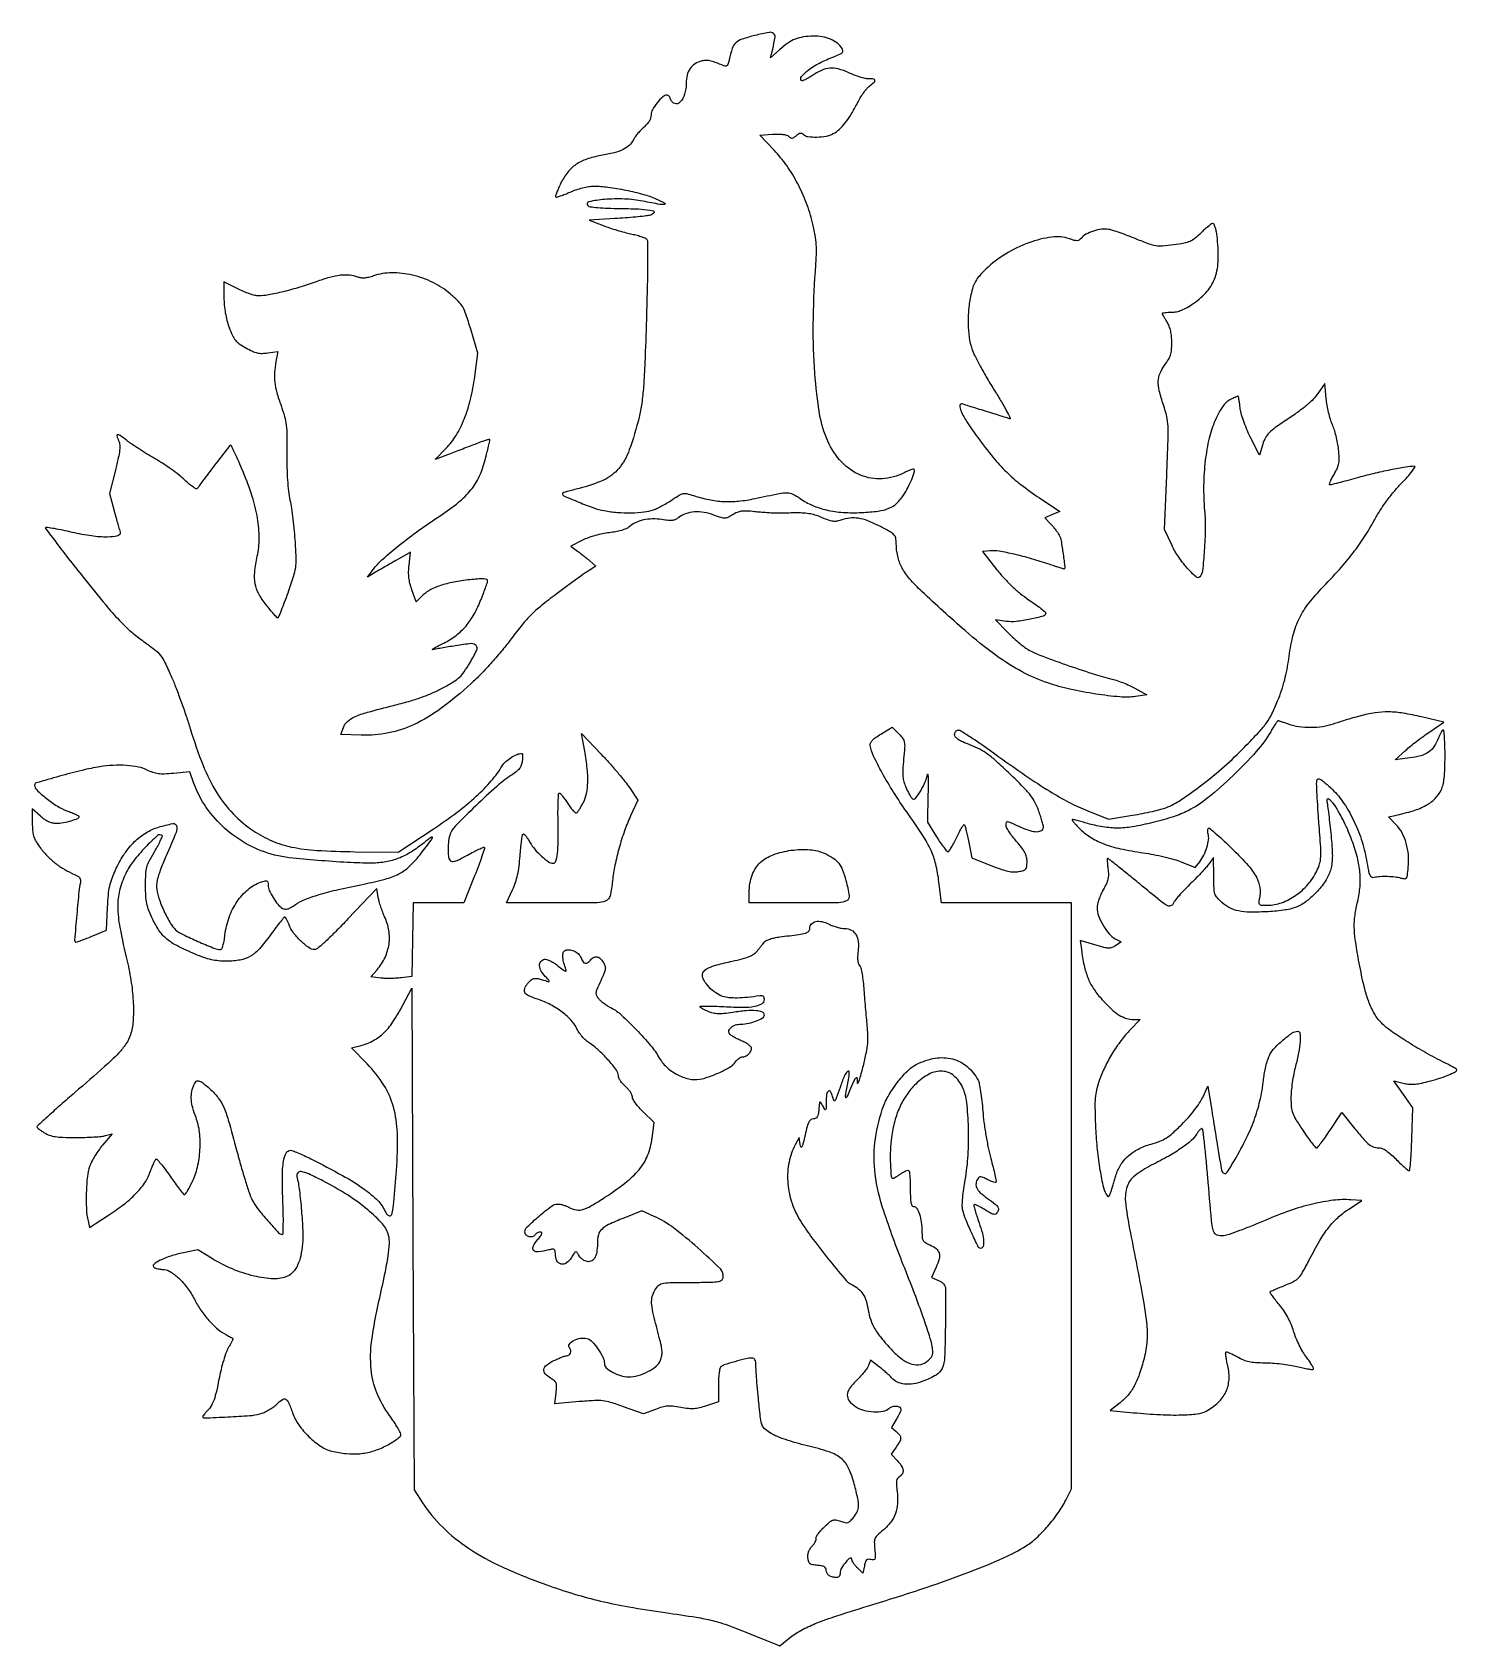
# Model space of a CAD drawing. Extents: x 8 to 618, y 14 to 705.
import ezdxf

# ---------------------------------------------------------------- set-up
doc = ezdxf.new("R2010")
doc.units = 0

msp = doc.modelspace()

# ---------------------------------------------------------------- linework, layer by layer
for points in [[(317.481103, 703.548288, 0.018339), (311.841615, 701.944223, 0.110956), (309.242063, 700.404297, 0.127416), (307.728075, 697.997601, 0.027274), (306.479706, 693.179447, -0.022374), (306.06923, 691.528774, -0.109421), (305.605421, 690.692627, -0.204224), (304.992823, 690.401625, -0.109786), (304.155049, 690.552458, 0.008099), (300.432358, 692.042067, 0.036763), (298.195637, 692.711822, 0.060297), (296.469501, 692.879782, 0.055671), (294.704033, 692.640565, 0.080859), (291.823268, 691.397829, 0.098535), (289.70852, 689.367339, 0.091658), (288.431301, 686.556361, 0.060995), (288, 683.033945, -0.071821), (287.331127, 678.401452, -0.1153), (285.369105, 674.945754, -0.283891), (283.201169, 674.342014, -0.250512), (281.5, 676, 0.042976), (281.182536, 676.765274, 0.052291), (280.755139, 677.4125, 0.061019), (280.288342, 677.856883, 0.161102), (279.855689, 678, 0.18765), (278.052283, 677.298478, 0.037365), (275.6405, 674.730948, 0.038941), (273.603347, 671.763402, 0.131691), (273, 669.512363, -0.075442), (272.803064, 668.214576, -0.056957), (272.220896, 666.893188, -0.050034), (271.26752, 665.582197, -0.035652), (269.964083, 664.316324, 0.025932), (268.693293, 663.129232, 0.018173), (267.38492, 661.670882, 0.01839), (266.230994, 660.178296, 0.03604), (265.447156, 658.897811, -0.084932), (263.630542, 656.491767, -0.075568), (261.047977, 654.710561, -0.052137), (257.244477, 653.32755, -0.017863), (251.5, 652.110055, 0.038231), (245.410549, 650.558059, 0.069185), (240.819328, 648.259687, 0.075104), (237.277266, 644.945293, 0.053463), (234.377054, 640.338234, 0.009987), (233.398256, 638.232098, 0.015654), (232.650569, 636.38038, 0.009772), (232.119085, 634.843323, 0.281815), (232.212733, 634.453934, 0.273556), (232.606807, 634.352743, 0.009), (234.220772, 634.853229, 0.014892), (236.162223, 635.558562, 0.009533), (238.374798, 636.487049, -0.023207), (240.907397, 637.469302, -0.019482), (243.671522, 638.277981, -0.020085), (246.302831, 638.826446, -0.041356), (248.397523, 639, -0.033705), (254.514985, 638.587151, -0.016396), (262.239616, 637.280563, -0.016271), (269.741396, 635.501198, -0.040203), (275.057154, 633.586116, -0.013827), (278.829877, 631.745942, -0.712847), (278.745949, 631.187809, -0.090793), (276.809888, 631.184207, -0.003266), (269.5, 632.557937, 0.038049), (261.599289, 633.480411, 0.029946), (252.981488, 633.310585, 0.034231), (246.405472, 632.330078, 0.592568), (245.922305, 630.677695, 0.164673), (246.920867, 630.184225, 0.010843), (250.1592, 629.82369, 0.013321), (254.412627, 629.557291, 0.006553), (259.833323, 629.433657, -0.009978), (268.74587, 629.16928, -0.044898), (273.903765, 628.445856, -0.580972), (274.186528, 627.495151, -0.154404), (272.382432, 626.507509, -0.020806), (270.208607, 626.172553, -0.004452), (266.409214, 625.782234, -0.004646), (261.996059, 625.409866, -0.004411), (257.5, 625.112407), (246.5, 624.482067), (252.5, 622.143609, 0.012224), (255.213823, 621.161628, 0.007736), (258.421653, 620.143725, 0.007768), (261.605779, 619.240998, 0.014191), (264.233288, 618.619287, -0.012336), (266.502626, 618.091209, -0.0154), (268.579401, 617.484793, -0.013664), (270.273137, 616.881414, -0.104338), (270.977567, 616.422433, -0.19637), (271.449429, 615.298844, -0.00247), (271.487787, 607.388439, -0.005592), (271.370084, 596.949284, -0.001961), (270.974451, 581.955721, -0.001862), (270.34615, 563.497984, -0.009089), (269.761783, 553.060297, -0.015972), (269.005091, 545.951585, -0.026081), (267.859633, 540, -0.024251), (263.671628, 526.005523, -0.090174), (259.125229, 518.049073, -0.11154), (252.623642, 513.110228, -0.047743), (242.25, 509.533046, 0.005431), (239.470434, 508.830665, 0.008849), (237.129687, 508.167513, 0.003193), (235.159687, 507.557781, 0.327026), (235, 507.339741, 0.299186), (235.656548, 506.340731, 0.004909), (242.111933, 503.625581, 0.012463), (248.443043, 501.217951, 0.037781), (252.890823, 500.020705, 0.027779), (258.514133, 499.274787, 0.023054), (264.548939, 499.092265, 0.02362), (270.087403, 499.442176, 0.058346), (274.047239, 500.356349, 0.027161), (275.729544, 501.063168, 0.011563), (277.902863, 502.181362, 0.011401), (280.171801, 503.483827, 0.014682), (282.191539, 504.787773, -0.012314), (285.1828, 506.73907, -0.091855), (286.757308, 507.350111, -0.108396), (288.337228, 507.304356, -0.020094), (291.1443, 506.481696, 0.031397), (297.678429, 504.726022, 0.037753), (303.990023, 503.937746, 0.03693), (310.462993, 504.099907, 0.027983), (317.484504, 505.195786, -0.002925), (327.828096, 507.345645, -0.04949), (331.291641, 507.693774, -0.117166), (333.734113, 507.116749, -0.040435), (336.854307, 505.220499, 0.056307), (342.020278, 502.30084, 0.04415), (348.146635, 500.313526, 0.039479), (355.203264, 499.272143, 0.028539), (363.157318, 499.188333, 0.02089), (370.26365, 499.817464, 0.06625), (374.86395, 501.052975, 0.08872), (378.217537, 503.210391, 0.060327), (381.153616, 506.684571, 0.027394), (382.991764, 509.848063, 0.022213), (384.617709, 513.419941, 0.014456), (385.83787, 516.723095, 0.28494), (385.601414, 517.731919, 0.276027), (385.280261, 517.812814, 0.013176), (384.183516, 517.451513, 0.018446), (382.85074, 516.916908, 0.011899), (381.346905, 516.204964, -0.101467), (371.915342, 513.658432, -0.114153), (362.665846, 515.206693, -0.107565), (354.630757, 520.792473, -0.081977), (348.693266, 529.748695, -0.064717), (345.179868, 541.412425, -0.022572), (343.108051, 558.86038, -0.020551), (342.441127, 579.722818, -0.015792), (343.369117, 602.5, 0.007149), (343.776443, 609.514781, 0.025988), (343.739568, 613.977863, 0.030717), (343.244705, 618.02599, 0.013125), (342.111099, 623.362716, 0.03181), (339.456486, 631.970169, 0.031162), (335.716376, 640.232833, 0.031734), (331.058628, 647.816048, 0.036308), (325.664306, 654.394188), (319.5, 660.887327), (325, 661.259139, -0.01764), (327.458479, 661.338389, -0.032293), (329.458487, 661.202949, -0.040106), (330.987069, 660.873386, -0.110091), (331.943846, 660.335916, 0.055357), (332.772267, 659.74385, 0.156181), (333.461354, 659.604123, 0.126261), (334.196937, 659.881832, 0.030855), (335.217474, 660.696811, -0.032612), (336.17625, 661.456973, -0.11221), (336.908396, 661.750827, -0.154909), (337.556867, 661.653363, -0.082396), (338.223629, 661.176371, 0.167471), (340.168194, 660.228547, 0.036746), (343.937073, 660.046698, 0.038656), (347.948223, 660.45937, 0.074501), (350.997967, 661.498949, 0.06761), (353.567655, 663.303625, 0.039137), (356.132234, 666.082672, 0.032139), (358.718429, 669.840338, 0.018606), (361.354997, 674.651348, -0.020838), (362.528218, 676.769676, -0.01841), (363.920325, 678.874806, -0.018801), (365.316524, 680.678678, -0.052046), (366.466855, 681.795268, 0.015861), (368.521171, 683.519407, 0.241644), (368.843849, 684.359696, 0.353627), (368.315289, 684.886189, 0.025914), (366.120843, 685, -0.056801), (364.640946, 685.168663, -0.016792), (362.43365, 685.757129, -0.01662), (359.978455, 686.590858, -0.017186), (357.611767, 687.577462, 0.04037), (353.152823, 689.198225, 0.088462), (349.548376, 689.528873, 0.08702), (346.014388, 688.594091, 0.038121), (341.767871, 686.227687, -0.014318), (340.271801, 685.298104, -0.022442), (338.930281, 684.595498, -0.018395), (337.832038, 684.130139, -0.295531), (337.456133, 684.210533, -0.390887), (337.384013, 686.005977, -0.056477), (340.308463, 688.746039, -0.042085), (345.138539, 691.746762, -0.026804), (351.188336, 694.435293, 0.011176), (353.814222, 695.505305, 0.093539), (354.870464, 696.22147, 0.233162), (355.131913, 696.984041, 0.108017), (354.770536, 697.995823, 0.089835), (352.765818, 700.202694, 0.061964), (349.846266, 701.914888, 0.056781), (346.316062, 702.980636, 0.051123), (342.507322, 703.276779, 0.030524), (338.121442, 702.900478, 0.058787), (334.722164, 701.98141, 0.058479), (331.618631, 700.292696, 0.0299), (328.151577, 697.517976), (324.198601, 693.946699), (325.075444, 697.723349, 0.018502), (326.061437, 702.819073, 0.274237), (325.411329, 704.44116, 0.215111), (323.534103, 704.881758, 0.011803)], [(508.399102, 618.928514, -0.024019), (505.829434, 616.594541, -0.069318), (503.784425, 615.338127, -0.057282), (501.26264, 614.563369, -0.0127), (496.795536, 613.850553, -0.013166), (491.976876, 613.335384, -0.058784), (489.141439, 613.441073, -0.051097), (486.230252, 614.205528, -0.008394), (480.810504, 616.343188, 0.007063), (477.322808, 617.729544, 0.007288), (473.833404, 619.001877, 0.007081), (470.780015, 620.016819, 0.030697), (468.928776, 620.480404, 0.077971), (465.923795, 620.565681, 0.047006), (462.438943, 619.78201, 0.047472), (459.234867, 618.389362, 0.093568), (457.104158, 616.625503, -0.078254), (456.285802, 615.90502, -0.13347), (455.421453, 615.637342, -0.0787), (454.227517, 615.783883, -0.014996), (452.136561, 616.451819, 0.120569), (444.629067, 617.199062, 0.052119), (434.817341, 614.746778, 0.049047), (424.769435, 609.929263, 0.057114), (416.401282, 603.445456, 0.016771), (413.570245, 600.490329, 0.050137), (411.922549, 598.231547, 0.05562), (410.850264, 595.823373, 0.024449), (409.955643, 592.445456, 0.027867), (408.987157, 586.218393, 0.02941), (408.741068, 580.03385, 0.031169), (409.211811, 574.259975, 0.044829), (410.396737, 569.272724, 0.035721), (411.562414, 566.47104, 0.007937), (413.96786, 561.868161, 0.008206), (416.925216, 556.628498, 0.007833), (420.097849, 551.406131, -0.006121), (423.042503, 546.596229, -0.011691), (425.268956, 542.650429, -0.009171), (426.804392, 539.64265, -0.680789), (426.534683, 539.348317, 0.013928), (425.540595, 539.698346, 0.001116), (422.8913, 540.542509, 0.001508), (419.725111, 541.533097, 0.001157), (416.259653, 542.597069, -0.000911), (412.813248, 543.653339, -0.001237), (409.705961, 544.620294, -0.000819), (407.100252, 545.442932, -0.013898), (406.25, 545.739147, 0.504535), (405.225418, 545.080237, 0.124769), (405.658414, 542.747239, 0.037297), (408.264776, 538.047201, 0.011472), (412.871123, 531.369074, 0.014108), (419.41211, 522.853234, 0.02828), (425.128188, 516.589851, 0.029639), (431.334224, 511.198714, 0.017202), (439.364361, 505.44669), (448.074062, 499.650499), (444.870696, 498.303585), (441.66733, 496.956671), (444.211479, 494.228335, -0.014486), (445.259408, 493.037155, -0.012074), (446.304261, 491.713948, -0.012252), (447.201922, 490.455868, -0.032151), (447.76321, 489.5, -0.073708), (448.571155, 487.058066, -0.008971), (449.441789, 481.465367, -0.003799), (450.212744, 475.517224, -0.450203), (449.754737, 475, -0.076521), (449.433562, 475.049443, -0.00127), (447.707782, 475.598507, -0.00325), (445.702094, 476.256652, -0.00215), (443.40655, 477.037472, 0.01295), (435.933628, 479.400567, 0.013635), (428.47499, 481.329754, 0.012931), (421.989373, 482.644297, 0.065589), (418.312519, 482.802969), (414.873179, 482.5), (421.125047, 474.653304, 0.016626), (424.327484, 470.897251, 0.018966), (427.640014, 467.529834, 0.019636), (431.086008, 464.529228, 0.020889), (434.688458, 461.87283, -0.007075), (437.490683, 459.923641, -0.010901), (439.852235, 458.151712, -0.005518), (441.776237, 456.606804, -0.224463), (442, 456.133477, -0.337674), (441.031797, 454.863309, -0.015073), (435.325718, 453.478755, -0.023537), (429.380661, 452.514255, -0.063737), (425.116642, 452.571961), (420.5, 453.226472), (425.5, 448.035234, 0.014785), (427.707312, 445.875114, 0.011823), (430.20625, 443.677269, 0.011999), (432.617098, 441.752552, 0.029438), (434.5, 440.489434, 0.042744), (439.435407, 438.126093, 0.00547), (450.484364, 434.090249, 0.006792), (461.834438, 430.257155, 0.01986), (469.790301, 428.034815, -0.02221), (472.186356, 427.353366, -0.01248), (475.032847, 426.325727, -0.012435), (477.860851, 425.14243, -0.01982), (480.208335, 423.977062), (485.336069, 421.172942), (480.418035, 420.425, -0.059545), (473.798677, 420.213271, -0.016367), (463.428769, 421.460575, -0.01709), (452.374323, 423.547786, -0.025706), (442.926996, 426.18473, -0.04298), (431.876294, 430.981168, -0.033147), (420.751101, 437.98217, -0.023141), (407.431014, 448.626954, -0.007689), (388.903156, 465.404976, -0.027279), (383.717737, 470.806422, -0.05607), (380.419202, 475.644184, -0.066203), (378.612277, 480.530593, -0.055552), (378, 486.02447, 0.051915), (377.764676, 488.28482, 0.141619), (377.016915, 489.690653, 0.073925), (375.332653, 490.979046, 0.00758), (370.897277, 493.346331, 0.024728), (365.831317, 495.643114, 0.055778), (361.769097, 496.744529, 0.067548), (358.076665, 496.812621, 0.054799), (354.213742, 495.924666, -0.04599), (352.40473, 495.475227, -0.071464), (350.799842, 495.46092, -0.054427), (348.964997, 495.914834, -0.01668), (346.314518, 496.987695, 0.028545), (343.80206, 497.935985, 0.029023), (341.211758, 498.585822, 0.027888), (338.469215, 498.949979, 0.022545), (335.5, 499.042542, -0.0001), (332.982847, 499.008006, -0.00009), (330.38125, 498.973298, -0.00009), (328.052152, 498.943066, -0.000289), (326.5, 498.924096, -0.01555), (324.935983, 498.954527, -0.004647), (322.554468, 499.097224, -0.004655), (319.882114, 499.307307, -0.005023), (317.281169, 499.562519, 0.013611), (313.841953, 499.840447, 0.048187), (311.631877, 499.745614, 0.064971), (309.843872, 499.252807, 0.041459), (307.929837, 498.252513, -0.024872), (305.883235, 497.095044, -0.113288), (304.562797, 496.772804, -0.084145), (303.04715, 497.008303, -0.01027), (299.869229, 498.141687, 0.051522), (295.688274, 499.25466, 0.057684), (291.526924, 499.429427, 0.062931), (287.773534, 498.672623, 0.089235), (284.795222, 497.035264, -0.062232), (283.489472, 496.22324, -0.077867), (282.118648, 495.834047, -0.054198), (280.335852, 495.811007, -0.015717), (277.603852, 496.159288, 0.043179), (273.517123, 496.45374, 0.051536), (269.682978, 496.001695, 0.055729), (266.287743, 494.832365, 0.069294), (263.5, 493.000383, -0.081879), (262.27506, 492.238599, -0.027573), (260.283884, 491.539086, -0.024942), (257.825348, 490.956082, -0.018882), (255.081041, 490.554782, 0.024227), (252.197086, 490.101536, 0.017888), (249.058242, 489.333059, 0.018132), (246.06413, 488.366899, 0.030166), (243.632337, 487.313691), (238.602591, 484.764926), (241.533397, 482.632463, -0.005808), (242.833868, 481.662934, -0.003713), (244.323474, 480.507627, -0.00373), (245.766626, 479.353541, -0.006947), (246.91593, 478.393502), (249.367657, 476.287004), (246.433828, 474.415579, 0.012978), (244.68793, 473.237068, 0.001702), (241.05213, 470.624277, 0.001977), (236.761913, 467.493078, 0.001654), (232.232998, 464.136979, 0.009732), (225.86377, 459.188546, 0.025804), (221.574483, 455.33781, 0.02674), (217.79099, 451.145274, 0.011135), (213.126002, 445.114903, -0.013972), (209.356322, 440.298582, -0.009724), (204.846985, 435.068011, -0.009758), (200.169982, 430.052084, -0.01479), (195.893003, 425.894394, -0.02576), (183.010501, 415.25833, -0.050076), (171.571538, 408.423335, -0.05993), (160.501223, 404.769373, -0.059099), (148.826873, 403.821294), (140.153745, 404.142588), (141.212196, 407.178862, -0.128698), (142.924243, 409.728029, -0.078252), (146.00409, 411.689989, -0.03615), (151.547737, 413.643188, -0.005696), (162.741264, 416.562128, 0.009586), (169.212593, 418.303535, 0.015109), (174.686054, 420.070458, 0.017211), (179.450989, 421.956461, 0.020983), (183.762821, 424.056709, 0.01321), (188.278679, 426.652193, 0.048892), (190.900509, 428.627879, 0.054326), (192.947609, 430.967687, 0.01902), (195.370894, 434.730165, 0.019124), (198.319375, 440.180148, 0.29518), (198.083155, 442.200571, 0.250518), (196.057971, 443.031656, 0.014797), (189.254279, 442.134505, 0.001153), (186.138786, 441.622119, 0.001357), (183.19032, 441.121987, 0.001189), (180.70169, 440.686807, 0.008458), (179.5, 440.452694, -0.701603), (179.404357, 440.606432, -0.087649), (179.85, 441.004335, -0.019248), (181.32199, 441.838409, -0.00672), (183.5, 442.927256, 0.042563), (188.935668, 446.150368, 0.054981), (193.255144, 450.017117, 0.052216), (196.787051, 454.897461, 0.033553), (199.861228, 461.180482, 0.00486), (201.063604, 464.206311, 0.006742), (202.077986, 466.942375, 0.004376), (202.875876, 469.250711, 0.08119), (203, 470.010076, 0.327889), (202.634624, 470.50734, 0.057636), (201.423879, 470.738033, 0.033206), (199.404343, 470.751662, 0.009257), (196.25, 470.504633, 0.020248), (189.236952, 469.536648, 0.032291), (183.363601, 468.085575, 0.038572), (178.708149, 466.205176, 0.07586), (175.448797, 463.915438), (172.397595, 460.993031), (170.570292, 466.074589, -0.023782), (169.737216, 468.790359, -0.034783), (169.288298, 471.249678, -0.03441), (169.181947, 473.767306, -0.022608), (169.390107, 476.662113), (170.037226, 482.16808), (164.268613, 478.937906, 0.001446), (161.806222, 477.549707, 0.001177), (159.176992, 476.049221, 0.001189), (156.762241, 474.655946, 0.00311), (155.03604, 473.640072), (151.57208, 471.572412), (154.477152, 475.381158, -0.049536), (158.221544, 479.395707, -0.012152), (165.155217, 485.199317, -0.012117), (173.596681, 491.594912, -0.010779), (182.669236, 497.836249, 0.024406), (190.569395, 503.594283, 0.053438), (195.85614, 508.881096, 0.062045), (199.417026, 514.628444, 0.045224), (201.928512, 521.720009, 0.001568), (202.722376, 524.870445, 0.002374), (203.3915, 527.617052, 0.000895), (203.951398, 529.982432, 0.057723), (204, 530.402021, 0.486378), (203.808401, 530.552392, 0.010024), (202.457812, 530.193089, 0.015442), (200.763713, 529.648666, 0.008799), (198.75, 528.892031, -0.001503), (196.275666, 527.920888, -0.000746), (193.132812, 526.703642, -0.00074), (189.871481, 525.451648, -0.001087), (187, 524.361339), (180.5, 521.909432), (185.257295, 526.746472, 0.059339), (189.477437, 532.200409, 0.040363), (192.959913, 539.241277, 0.035546), (195.65096, 547.712651, 0.025497), (197.484139, 557.479444), (198.840628, 567.5), (195.755772, 577.769099, 0.007894), (193.730241, 584.144756, 0.049466), (192.330732, 587.259786, 0.065781), (190.505938, 589.647892, 0.01999), (187.156929, 592.748944, 0.062583), (179.610311, 597.714816, 0.056481), (170.806569, 600.870206, 0.058808), (161.910449, 601.88723, 0.08408), (154.098977, 600.534921, -0.023093), (152.040134, 599.913786, -0.043087), (150.322063, 599.635272, -0.051774), (148.815753, 599.678765, -0.057814), (147.408151, 600.034921, 0.067536), (143.931907, 600.843193, 0.05109), (140.009824, 600.809832, 0.04023), (135.346721, 599.908122, 0.019619), (129.572488, 598.054253, -0.013924), (122.635837, 595.739728, -0.013372), (115.487317, 593.780846, -0.013393), (109.101159, 592.393392, -0.046822), (104.90943, 592, -0.063527), (103.376089, 592.195605, -0.01788), (101.060242, 592.885479, -0.017721), (98.475343, 593.86056, -0.017833), (95.971483, 595.014395), (90, 598.02879), (90.059444, 591.264395, 0.021224), (90.227136, 587.993924, 0.020275), (90.672091, 584.69867, 0.020539), (91.374332, 581.495749, 0.023444), (92.312793, 578.502148, 0.018664), (93.716239, 575.068268, 0.065472), (94.974783, 573.043218, 0.070528), (96.663663, 571.491345, 0.024001), (99.50335, 569.73335, 0.018722), (102.285936, 568.323747, 0.050735), (104.376209, 567.6076, 0.058685), (106.386204, 567.38264, 0.032556), (108.850804, 567.557591), (113.201607, 568.152779), (112.370358, 563.826389, 0.030957), (111.773026, 559.182614, 0.044945), (111.871286, 555.054, 0.039448), (112.73334, 550.630789, 0.017861), (114.518759, 545, -0.017662), (116.000286, 540.334039, -0.03754), (116.741648, 536.621216, -0.027682), (117.037407, 532.192943, -0.005953), (117.033059, 524.5, 0.008555), (117.060712, 518.539796, 0.011022), (117.300466, 513.06869, 0.012242), (117.732673, 508.296446, 0.02342), (118.351715, 504.5, -0.015677), (118.969351, 501.049378, -0.00637), (119.602477, 496.318089, -0.006295), (120.154774, 491.20965, -0.007974), (120.530226, 486.476473, -0.007755), (120.872171, 479.313312, -0.043619), (120.661719, 475.490252, -0.042626), (119.790629, 471.725455, -0.007202), (117.416895, 464.726473, -0.004441), (115.915933, 460.617956, -0.007267), (114.562917, 457.167297, -0.002169), (113.34709, 454.230811, -0.329866), (113.05292, 454.055813, -0.185606), (112.712977, 454.227483, -0.003551), (111.374313, 455.726282, -0.008095), (109.835552, 457.532059, -0.005272), (108.114953, 459.664139, -0.042349), (104.979781, 464.409929, -0.080153), (103.458481, 468.721635, -0.07075), (103.271366, 473.647816, -0.026972), (104.349452, 480.447994, 0.052591), (105.181632, 488.263867, 0.041874), (104.480507, 496.721273, 0.036041), (102.198781, 506.107719, 0.022378), (98.253308, 516.742349, 0.003822), (96.391779, 521.052996, 0.006199), (94.73641, 524.684505, 0.001677), (93.256588, 527.799931, 0.284833), (92.955746, 527.992349, 0.235967), (92.438007, 527.742636, 0.000466), (86.681915, 520.280004, 0.00323), (81.559006, 513.53576, 0.01552), (78.787114, 509.587611, -0.354991), (78.202828, 509.402064, -0.049576), (76.989985, 510.023973, -0.034749), (75.344149, 511.255399, -0.014312), (73.287114, 513.135338, 0.025402), (70.879367, 515.239758, 0.011323), (67.512104, 517.772238, 0.011175), (63.82071, 520.296801, 0.014856), (60.349834, 522.414239, -0.006825), (56.95422, 524.411646, -0.006138), (53.491163, 526.571468, -0.006162), (50.432844, 528.585013, -0.019235), (48.44608, 530.04285, 0.009502), (45.615671, 532.205716, 0.175636), (44.550621, 532.518639, 0.49119), (44.189282, 531.985556, 0.027524), (45.031141, 529.830998, -0.091161), (45.459858, 528.121427, -0.044754), (45.402312, 525.870513, -0.026676), (44.848611, 522.612576, -0.006643), (43.589912, 517.3547), (41.042661, 507.305855), (43.064038, 499.902927, 0.000489), (43.874155, 496.947398, 0.000601), (44.636535, 494.189611, 0.000497), (45.282454, 491.872922, 0.004356), (45.578692, 490.84894, -0.43176), (44.635136, 489.219337, -0.055924), (40.167871, 488.68495, -0.038019), (33.403354, 489.150234, -0.019941), (25.107116, 490.698957, 0.00412), (21.062146, 491.587331, 0.00617), (17.514489, 492.290285, 0.002835), (14.492833, 492.832647, 0.124051), (13.854135, 492.784712, 0.510486), (13.728941, 492.387108, 0.001083), (18.188924, 486.410912, 0.005028), (23.428274, 479.566523, 0.002963), (29.818661, 471.48927, 0.003253), (39.446933, 459.625562, 0.015672), (45.176494, 453.08773, 0.025762), (49.824942, 448.595254, 0.023993), (55.018629, 444.490264, -0.010184), (60.372099, 440.494058, -0.05883), (62.880301, 438.017112, -0.05695), (64.778129, 434.992487, -0.009191), (67.670269, 428.656344, -0.010349), (69.572641, 424.016793, -0.005322), (71.772327, 418.133335, -0.005286), (73.908497, 412.027919, -0.007952), (75.629712, 406.656344, 0.02096), (81.173287, 390.78848, 0.043894), (87.040437, 379.115551, 0.053546), (93.968051, 370.198092, 0.052413), (102.67737, 362.88309, 0.047271), (110.594914, 358.563873, 0.050299), (119.021633, 355.916366, 0.036252), (129.900394, 354.478295, 0.011837), (146.087791, 353.906919), (164.675582, 353.691116), (179.682382, 363.595558, 0.015445), (189.886891, 370.792568, 0.024226), (198.14042, 377.654459, 0.028313), (204.572457, 384.259165, 0.044512), (209.213331, 390.670194, -0.076098), (210.739613, 392.521294, -0.042344), (213.081838, 394.282496, -0.042568), (215.616573, 395.586092, -0.097793), (217.712582, 396, -0.387712), (217.863057, 395.862676, -0.015066), (217.913016, 395.04726, -0.019963), (217.90374, 394.000262, -0.011885), (217.813358, 392.75663, -0.059961), (217.424601, 390.98571, -0.082749), (216.64418, 389.560537, -0.06159), (215.259235, 388.185926, -0.019903), (212.901135, 386.50663, 0.037386), (206.90088, 381.909486, 0.009693), (197.971836, 373.626446, 0.006256), (189.216057, 364.96849, 0.10417), (187.016833, 361.544275, 0.05628), (186.306906, 358.774153, 0.03197), (186.048967, 355.319264, 0.030861), (186.215373, 352.065618, 0.11346), (186.895862, 350.134258, 0.232809), (187.676109, 349.657367, 0.099129), (188.925826, 349.790921, 0.043289), (190.936425, 350.618798, 0.008195), (194.432242, 352.499232, -0.008245), (197.025208, 353.893679, -0.013179), (199.288994, 354.988793, -0.006971), (201.19029, 355.815762, -0.304337), (201.597877, 355.735457, -0.283629), (201.701949, 355.296233, -0.00259), (200.581107, 351.972705, -0.007745), (199.189226, 348.110989, -0.004808), (197.44214, 343.620483), (192.791913, 332), (181.921349, 332), (171.050786, 332), (170.775393, 316.25), (170.5, 300.5), (166.00595, 299.900345, -0.018303), (163.977565, 299.704922, -0.011367), (161.587352, 299.617132, -0.011401), (159.221562, 299.638002, -0.020158), (157.274709, 299.778283), (153.037518, 300.255876), (155.670297, 303.377938, 0.063699), (159.063324, 308.632646, 0.07625), (160.768196, 314.265043, 0.076855), (160.699825, 320.113054, 0.066064), (158.897887, 326, -0.016565), (158.060607, 328.003534, -0.011653), (157.247223, 330.307258, -0.011775), (156.571532, 332.550586, -0.024059), (156.168829, 334.343856), (155.49796, 338.187712), (143.164559, 325.093856, -0.006135), (137.976397, 319.719484, -0.01187), (133.675101, 315.573481, -0.00826), (130.183539, 312.469143, -0.17945), (128.91846, 312, -0.159441), (126.413995, 312.819462, -0.034318), (122.879642, 315.802763, -0.036435), (119.656959, 319.416219, -0.084371), (117.961138, 322.617753, 0.022411), (117.461063, 323.931993, 0.036355), (116.908296, 324.990963, 0.041876), (116.380627, 325.703444, 0.310152), (115.992483, 325.801786, 0.134372), (115.50094, 325.450504, 0.003712), (113.845587, 323.385525, 0.007389), (111.938987, 320.895818, 0.004975), (109.832906, 318, -0.026969), (105.30392, 312.315927, -0.0779), (101.427646, 309.12576, -0.089642), (97.089137, 307.520835, -0.043843), (91.195187, 307.001554, -0.023875), (87.774222, 307.164156, -0.031699), (84.698858, 307.656081, -0.02896), (81.504517, 308.57426, -0.015745), (77.695187, 310.048627, -0.016119), (70.161853, 313.531021, -0.055342), (65.648371, 316.461174, -0.070966), (62.496268, 319.894517, -0.039668), (59.664273, 324.82092, -0.016577), (57.964956, 328.738388, -0.040977), (57.057605, 331.732771, -0.039123), (56.62817, 334.915699, -0.013976), (56.5, 339.5, -0.01238), (56.62062, 344.370979, -0.052144), (57.067708, 347.256686, -0.054969), (58.091512, 349.914149, -0.014758), (60.291789, 353.874878, 0.008381), (61.710419, 356.353566, 0.013437), (62.827502, 358.519373, 0.007192), (63.672423, 360.337928, 0.310968), (63.599364, 360.733969, 0.397453), (61.616603, 360.791049, 0.01922), (56.418809, 355.788358, 0.027219), (51.322234, 349.878753, 0.051645), (48.019665, 344.540623, 0.050712), (45.398808, 337.34964, 0.066171), (44.589058, 330.401246, 0.043611), (45.51192, 321.499393, 0.010527), (48.625439, 307, -0.021135), (50.408393, 297.744798, -0.025953), (51.253212, 288.98571, -0.02875), (51.151735, 281.313563, -0.059711), (50.022968, 275.444027, -0.072049), (48.132911, 271.562276, -0.042416), (44.87476, 267.547607, -0.019966), (38.952738, 261.869929, -0.002828), (26.25, 250.756736, 0.002093), (20.020083, 245.322535, 0.00339), (14.773438, 240.643718, 0.000611), (10.185779, 236.486188, 0.211398), (10, 236.066417, 0.211679), (10.151419, 235.724781, 0.015378), (10.954688, 235.040408, 0.019391), (12.004851, 234.264837, 0.01335), (13.25, 233.465608, 0.053664), (15.386218, 232.468472, 0.045586), (17.80628, 231.88039, 0.029128), (21.143514, 231.582478, 0.007698), (26.5, 231.5, 0.007204), (30.537224, 231.558175, 0.008211), (34.398478, 231.732978, 0.007547), (37.666094, 231.984284, 0.045016), (39.345882, 232.293117), (42.191765, 233.086234), (38.132232, 228.271868, 0.021845), (36.465322, 226.110086, 0.016303), (34.813884, 223.592595, 0.016553), (33.411286, 221.113475, 0.035659), (32.536349, 219.103025, 0.060771), (31.579523, 214.779417, 0.016954), (31.145807, 207.848367, 0.017586), (31.192331, 200.776973, 0.045897), (31.868315, 195.742683), (32.5, 192.985367), (40.227803, 197.944171, 0.020734), (47.051123, 202.733142, 0.035598), (52.251568, 207.336749, 0.042851), (56.000626, 211.884904, 0.061977), (58.402946, 216.5, -0.005858), (59.160811, 218.466412, -0.007744), (59.899633, 220.238221, -0.005787), (60.555867, 221.699362, -0.072726), (60.886076, 222.204582, -0.446151), (61.3262, 222.207842, -0.009325), (62.940411, 220.368333, -0.015247), (64.852362, 217.960564, -0.008877), (67.004582, 214.964108, 0.005332), (69.159838, 211.918079, 0.008354), (71.084429, 209.350114, 0.003364), (72.768497, 207.209506, 0.22451), (73.176451, 207.009526, 0.254091), (73.541001, 207.200971, 0.009165), (74.421074, 208.570243, 0.014846), (75.414074, 210.291639, 0.009632), (76.463554, 212.335981, 0.057595), (78.728665, 218.740349, 0.04136), (79.805304, 226.259704, 0.041788), (79.625951, 233.736361, 0.06486), (78.112704, 240, -0.022877), (76.728731, 244.164521, -0.047694), (76.117925, 247.525373, -0.05777), (76.209923, 250.497041, -0.054294), (76.975249, 253.4349, -0.071101), (78.013444, 255.311667, -0.276459), (79.194543, 255.789047, -0.131097), (80.860926, 255.052778, -0.014491), (84.061857, 252.325151, -0.041803), (87.578014, 248.569881, -0.064838), (89.855494, 244.765925, -0.033273), (91.931043, 238.962325, -0.004124), (95.495383, 226.017327, 0.00484), (97.412131, 219.094782, 0.005776), (99.357115, 212.60898, 0.00503), (101.112998, 207.182822, 0.037198), (102.164426, 204.677698, 0.048927), (104.50726, 201.018685, 0.013826), (108.846296, 195.814038, 0.007405), (113.491589, 190.700019, 0.20755), (115.105327, 190, 0.406853), (115.422102, 190.308893, 0.002906), (115.501103, 194.384218, 0.008538), (115.48422, 199.202029, 0.005112), (115.307882, 204.924996, -0.010036), (115.095715, 215.048162, -0.039517), (115.582109, 221.262709, -0.077153), (116.723957, 224.813868, -0.283686), (118.646284, 226, -0.092634), (119.52714, 225.835393, -0.007197), (121.759962, 224.93353, -0.009635), (124.405304, 223.76, -0.007209), (127.274964, 222.369463, -0.009879), (140.876253, 215.194914, -0.027781), (149.984243, 209.475751, -0.040118), (155.918883, 204.513034, -0.100703), (159.05876, 199.858141, 0.161071), (160.639602, 198.026733, 0.494625), (161.928989, 198.540803, 0.04643), (162.891922, 203.834108, 0.004098), (163.965234, 217.399367, 0.023843), (164.332401, 233.302092, 0.061086), (162.653224, 244.673105, 0.074285), (158.545335, 253.948202, 0.050688), (151.404941, 263.025757), (144.765486, 269.903037), (147.632743, 270.593418, 0.056564), (153.489947, 272.726756, 0.071631), (158.222035, 276.001216, 0.05948), (162.445049, 280.978058, 0.026468), (166.81492, 288.403879), (170.5, 295.5), (171, 188), (171.5, 80.5), (175.114461, 75, 0.053931), (183.76388, 64.50219, 0.047128), (194.834071, 55.555811, 0.039357), (209.20122, 47.579097, 0.02138), (227.925769, 39.982714, 0.01153), (240.230549, 35.910638, 0.016493), (251.329497, 32.915863, 0.014863), (263.432361, 30.451859, 0.00725), (279, 27.993498, -0.003705), (292.332366, 25.984902, -0.020756), (299.406364, 24.562373, -0.026834), (305.538241, 22.708433, -0.008881), (314.324257, 19.350876), (328.148514, 13.78462), (332.097971, 16.958491, -0.044092), (337.086458, 20.29003, -0.029223), (343.313699, 23.238913, -0.017606), (352.478706, 26.570097, -0.004166), (368, 31.457945, 0.006153), (390.86692, 38.759024, 0.011028), (409.429012, 45.396547, 0.013121), (423.915476, 51.380289, 0.036544), (433.614151, 56.566013, 0.047435), (438.07392, 60.019142, 0.025859), (442.874758, 65.015647, 0.025483), (447.285385, 70.666318, 0.035712), (450.578338, 76.154593), (453, 80.933513), (453, 206.466756), (453, 332), (425.202079, 332), (397.404157, 332), (396.275845, 340.939026, 0.026), (394.90409, 348.583774, 0.050384), (392.8931, 354.450622, 0.037167), (389.353124, 360.851121, 0.008688), (382.456322, 371, -0.012665), (376.817709, 379.441057, -0.015204), (371.963522, 387.665595, -0.015395), (368.309409, 394.823824, -0.065422), (366.843804, 399.390533, -0.151431), (366.970745, 400.437237, -0.080735), (367.694826, 401.536687, -0.050754), (369.091007, 402.775804, -0.01742), (371.34056, 404.280742), (376.18112, 407.280418), (379.046186, 404.390209, -0.034955), (380.748487, 402.414297, -0.113559), (381.441491, 400.841889, -0.065242), (381.56827, 398.6834, -0.006462), (381.128933, 393.5, 0.010185), (380.785356, 389.053138, 0.036113), (380.829546, 386.194222, 0.048986), (381.269286, 383.851484, 0.032948), (382.201779, 381.29142, 0.012469), (382.980626, 379.637556, 0.015698), (383.786853, 378.149236, 0.013853), (384.527544, 376.956046, 0.10892), (384.992648, 376.504543, 0.386933), (386.258137, 376.741114, 0.027219), (388.450528, 379.993077, 0.033174), (390.413982, 383.835215, 0.066335), (391.334158, 387.113653, -0.853377), (391.48675, 387.116207, -0.036839), (391.601854, 385.980261, -0.008796), (391.631934, 382.894956, -0.003156), (391.569717, 378.5), (391.324062, 366.5), (395.251673, 360.25, 0.01041), (396.827165, 357.855081, 0.015547), (398.311081, 355.835938, 0.010487), (399.608935, 354.250052, 0.219417), (400.151313, 354, 0.246553), (400.655513, 354.264716, 0.013649), (401.657238, 355.805166, 0.018529), (402.773481, 357.790375, 0.012262), (403.912887, 360.145247, -0.011733), (405.02021, 362.44, -0.022271), (406.035014, 364.222349, -0.023449), (406.869195, 365.418391, -0.533894), (407.219919, 365.395247, -0.067741), (407.478525, 364.764039, -0.004362), (407.961501, 362.830999, -0.006308), (408.489626, 360.507509, -0.004654), (409.017766, 357.923048), (410.298124, 351.346095), (418.541764, 348.041628, 0.010033), (422.836644, 346.419266, 0.030736), (425.826374, 345.560674, 0.044606), (428.193166, 345.253537, 0.056395), (430.392702, 345.413893, 0.024714), (432.503295, 345.918915, 0.145831), (433.44774, 346.529489, 0.150905), (433.886985, 347.546437, 0.027049), (434, 349.633961, 0.058587), (433.764069, 351.640568, 0.061039), (433.069555, 353.508295, 0.044605), (431.747343, 355.584441, 0.015619), (429.5, 358.321473, -0.015687), (427.776934, 360.420575, -0.019705), (426.321875, 362.473655, -0.018214), (425.251621, 364.256169, -0.126748), (425, 365.232824, -0.067712), (425.167639, 366.465029, -0.372319), (425.682715, 366.808057, -0.073962), (426.82198, 366.489113, -0.002178), (431.371521, 364.430189, 0.032405), (435.255439, 362.948076, 0.076339), (438.315208, 362.493846, 0.143581), (440.232966, 363.066589, 0.254108), (441, 364.478404, 0.06435), (440.893852, 365.299757, 0.006996), (440.381785, 367.142543, 0.008481), (439.701349, 369.3268, 0.006747), (438.89544, 371.661016, 0.036739), (437.33309, 375.165345, 0.043295), (435.345019, 378.203989, 0.028131), (432.233239, 381.736588, 0.006667), (426.64544, 387.254087, 0.007303), (420.960982, 392.561707, 0.026456), (417.126141, 395.685841, 0.037336), (413.724553, 397.799957, 0.02899), (409.75, 399.591512, -0.011942), (406.452096, 400.944828, -0.043602), (404.469996, 402.028773, -0.076657), (403.371234, 403.033244, -0.170933), (403, 404.087425, -0.0785), (403.118054, 404.834727, -0.09637), (403.459571, 405.451771, -0.105693), (403.978021, 405.856257, -0.113467), (404.603278, 406, -0.140689), (405.666188, 405.694881, -0.00391), (409.744317, 403.098688, -0.007738), (414.507706, 399.907928, -0.005202), (419.853278, 396.123193, 0.005323), (433.4777, 386.481871, 0.013233), (443.701918, 379.80182, 0.017679), (452.135935, 375.007355, 0.025215), (459.960211, 371.408214), (468.946001, 367.811715), (479.223001, 369.526423, 0.007306), (483.450912, 370.2955, 0.007298), (487.656131, 371.188045, 0.007174), (491.303998, 372.073338, 0.02845), (493.5, 372.775121, 0.056405), (499.863764, 376.079202, 0.016271), (508.870967, 382.565741, 0.016395), (518.456151, 390.467861, 0.018611), (527.091815, 398.66666, 0.00621), (533.407722, 405.289169, 0.031774), (536.624876, 409.221013, 0.042561), (538.874847, 412.998824, 0.017077), (541.317927, 418.5, 0.015264), (542.978571, 423.003701, 0.016339), (544.320614, 427.5, 0.016633), (545.345547, 431.9963, 0.017211), (546.055914, 436.5, -0.02715), (547.726333, 445.875926, -0.051192), (550.235151, 453.131866, -0.052628), (554.112748, 459.59559, -0.030421), (560.003368, 466.5, 0.009429), (567.752038, 474.846089, 0.017701), (573.638922, 481.920383, 0.020541), (578.38933, 488.608826, 0.020045), (582.616157, 495.718077, -0.017775), (585.097132, 499.934361, -0.016153), (587.947881, 504.103827, -0.016125), (591.067579, 508.088302, -0.017535), (594.354928, 511.75, 0.009498), (596.934756, 514.532337, 0.018394), (598.869891, 516.868093, 0.018642), (600.11854, 518.625268, 0.59829), (599.918999, 518.992446, 0.040443), (596.181466, 518.669598, 0.008213), (589.636898, 517.455447, 0.008805), (582.220212, 515.81662, 0.009298), (575, 513.944714, -0.001889), (570.915086, 512.820819, -0.002824), (567.33615, 511.872334, -0.001188), (564.268477, 511.085634, -0.060302), (563.654978, 511.006547, -0.499517), (563.46917, 511.249942, -0.026353), (563.834699, 512.32695, -0.024483), (564.499212, 513.780322, -0.013074), (565.453421, 515.510731, 0.022387), (566.904528, 518.262176, 0.065499), (567.556951, 520.300678, 0.057925), (567.700893, 522.574615, 0.01477), (567.397793, 526.260731, 0.019496), (566.985472, 528.97842, 0.013841), (566.320954, 531.98909, 0.014002), (565.525201, 534.832029, 0.028638), (564.713662, 537, -0.031006), (563.907459, 539.185155, -0.014672), (563.128788, 542.0875, -0.014478), (562.489135, 545.182219, -0.01984), (562.105851, 548), (561.483081, 554.5), (558.568048, 550.188641, -0.045885), (556.71428, 547.925236, -0.021447), (553.93903, 545.339965, -0.018308), (550.362974, 542.504063, -0.011628), (546.007458, 539.455973, 0.006594), (540.321408, 535.561423, 0.042308), (537.65209, 533.320855, 0.074498), (536.10154, 531.234882, 0.047248), (534.93095, 528.435524), (533.5, 523.836382), (529.579708, 531.662759, -0.015946), (527.986435, 535.114164, -0.016449), (526.634012, 538.624964, -0.017363), (525.644733, 541.822112, -0.042417), (525.202478, 544.244568, 0.008251), (524.996876, 546.067766, 0.013515), (524.755678, 547.603092, 0.007129), (524.506271, 548.851972, 0.353576), (524.323111, 549, 0.102373), (524.043119, 548.942066, 0.004533), (523.131744, 548.538199, 0.007493), (522.055998, 548.030198, 0.005269), (520.860595, 547.427911, 0.070112), (519.252917, 546.286852, 0.047562), (517.772734, 544.594108, 0.035049), (516.26905, 542.16006, 0.014471), (514.568155, 538.677911, 0.049135), (511.98841, 531.07806, 0.028021), (510.317147, 521.515518, 0.026104), (509.627224, 510.883579, 0.024444), (510.022192, 500, -0.024699), (510.29902, 492.262964, -0.014428), (509.904906, 482.990371, -0.008541), (509.124155, 474.182511, -0.159467), (507.998176, 471.673025, -0.415042), (506.350323, 471.597252, -0.026506), (502.61581, 475.395515, -0.03144), (498.786508, 480.318566, -0.040154), (495.941886, 485.310492), (492.811978, 491.998952), (493.812648, 515.098757, 0.00178), (494.414885, 530.248116, 0.020686), (494.384077, 536.179931, 0.045167), (493.810481, 540.345698, 0.025191), (492.406659, 545.274433, -0.02051), (490.600308, 551.398307, -0.070621), (490.168085, 555.506964, -0.095154), (490.945086, 558.887323, -0.058082), (493.02782, 562.428139, 0.02754), (494.57074, 564.719281, 0.058754), (495.440355, 566.665394, 0.054749), (495.867677, 568.846547, 0.02119), (495.996262, 571.928139, 0.022476), (495.873904, 574.608629, 0.03296), (495.506257, 576.939258, 0.036988), (494.884193, 578.976934, 0.04435), (493.996262, 580.77417, -0.006006), (493.231457, 582.063148, -0.008579), (492.586402, 583.226327, -0.005239), (492.074087, 584.213515, -0.117594), (492, 584.52417, -0.363207), (492.157681, 584.712602, -0.013684), (493.135352, 584.860225, -0.01907), (494.38319, 584.965744, -0.011557), (495.865029, 585, 0.051241), (498.000352, 585.21941, 0.045022), (500.145641, 585.870751, 0.035967), (502.53536, 587.044796, 0.016934), (505.446908, 588.880032, 0.067732), (511.142186, 593.992703, 0.093644), (514.52999, 599.947521, 0.07818), (515.868565, 607.541905, 0.034505), (515.352017, 617.75, 0.019868), (515.02884, 619.76189, 0.030954), (514.576066, 621.457813, 0.03167), (514.070198, 622.702248, 0.287927), (513.596003, 623, 0.152922), (512.952865, 622.79859, 0.014396), (511.60518, 621.804001, 0.017391), (510.040626, 620.487952, 0.01282)], [(576.5, 412.022077, 0.004646), (573.499477, 411.191509, 0.003679), (570.27088, 410.239659, 0.003719), (567.288084, 409.312096, 0.009252), (565.124273, 408.577139, -0.049531), (560.664946, 407.452941, -0.036001), (555.559478, 407.064159, -0.036021), (550.45526, 407.41167, -0.04984), (546, 408.5, 0.002286), (544.346695, 409.074833, 0.003443), (542.899851, 409.559375, 0.001392), (541.656722, 409.962367, 0.077832), (541.416427, 410, 0.249535), (541.221655, 409.89634, 0.002831), (540.376639, 408.625981, 0.00786), (539.41786, 407.115532, 0.004945), (538.343104, 405.322489, -0.049354), (532.141779, 396.794278, -0.020066), (522.164406, 386.45266, -0.019938), (511.464839, 377.005272, -0.053659), (502.966746, 371.483149, -0.039915), (496.690246, 368.908769, -0.016942), (487.933863, 366.432814, -0.016829), (479.100733, 364.568277, -0.043933), (472.640524, 364.007639, -0.024754), (469.824179, 364.150669, -0.013716), (466.409591, 364.588999, -0.013652), (462.967154, 365.22397, -0.021373), (460.051701, 365.976007, 0.005028), (457.558873, 366.706696, 0.008019), (455.412329, 367.275511, 0.002882), (453.572785, 367.720294, 0.259839), (453.313155, 367.646489, 0.376114), (453.298651, 367.426719, 0.007642), (454.041636, 366.486731, 0.014022), (455.003139, 365.373055, 0.008469), (456.200668, 364.105956, 0.056493), (460.936782, 360.24606, 0.050556), (466.591767, 357.374063, 0.039578), (473.88855, 355.198334, 0.017625), (483.774239, 353.446154, -0.01294), (488.144831, 352.713659, -0.01055), (492.78191, 351.710606, -0.010696), (497.013313, 350.605244, -0.027269), (500.010997, 349.573661), (505.973516, 347.150873), (507.929827, 349.637919, 0.051039), (509.712007, 352.452156, 0.041417), (511.036659, 355.771063, 0.043129), (511.730313, 359.013398, 0.092881), (511.576027, 361.553107, -0.033657), (511.406697, 362.49101, -0.058464), (511.411016, 363.281225, -0.087383), (511.573959, 363.814421, -0.282119), (511.876685, 364, -0.181067), (512.474445, 363.776193, -0.002722), (515.315014, 361.275001, -0.006959), (518.587649, 358.278906, -0.004495), (522.297036, 354.723408, -0.017787), (528.699686, 348.014142, -0.058372), (532.202485, 343.000652, -0.088397), (533.657498, 338.56383, -0.089427), (533.481621, 333.916321, 0.027256), (533.186017, 332.104239, 0.249819), (533.473945, 331.388377, 0.165066), (534.320589, 331.058448, 0.011102), (536.952663, 331, 0.086641), (542.996857, 332.055272, 0.065144), (549.007618, 335.152553, 0.062482), (554.25544, 339.855628, 0.066208), (558.060115, 345.62418, 0.039614), (559.293888, 348.789602, 0.061955), (559.784192, 351.668119, 0.027871), (559.738711, 355.891961, 0.002584), (558.990806, 366.310607, -0.002991), (558.540815, 372.651457, -0.004226), (558.221578, 378.304346, -0.002473), (558.016573, 383.06746, -0.058488), (558.122261, 384.406315, -0.234347), (558.624642, 385.058994, -0.240672), (559.439253, 385.044367, -0.056343), (560.939318, 384.011755, -0.00629), (564.041144, 381.246855, -0.055927), (569.076541, 375.487678, -0.036423), (573.57664, 367.875404, -0.034986), (577.126279, 359.267882, -0.038243), (579.31611, 350.5, 0.006236), (580.154262, 345.914105, 0.054118), (580.769206, 343.935783, 0.165777), (581.524675, 343.105189, 0.187518), (582.587687, 342.962501, -0.044672), (585.102686, 343.337496, -0.021918), (588.34282, 343.385779, -0.021923), (591.585968, 343.149366, -0.043177), (594.115595, 342.628924, 0.048154), (595.700428, 342.319238, 0.272702), (596.449512, 342.667979, 0.119756), (596.862108, 343.750175, 0.007488), (597.243501, 347.175325, 0.044021), (597.285854, 352.512742, 0.049833), (596.371118, 357.550113, 0.053486), (594.570605, 361.979555, 0.069316), (591.985401, 365.515062), (588.714138, 368.890149), (591.607069, 369.490541, 0.022347), (599.371239, 371.467438, 0.051927), (604.902461, 373.791459, 0.069801), (608.761311, 376.669965, 0.087082), (611.343713, 380.311891, 0.053717), (612.131976, 382.570879, 0.028848), (612.634073, 385.483223, 0.020594), (612.915496, 389.392658, 0.00767), (613, 394.901129, 0.006751), (612.94254, 399.156794, 0.011219), (612.765261, 402.739707, 0.004961), (612.521996, 405.707072, 0.387598), (612.200888, 406, 0.233137), (611.821809, 405.813086, 0.028241), (611.283001, 405.022371, 0.028815), (610.717496, 403.946834, 0.019871), (610.198321, 402.671902, -0.061564), (608.386298, 399.104228, -0.092192), (605.943003, 396.61848, -0.082588), (602.560688, 395.004015, -0.040816), (597.881127, 394.060511), (591.603269, 393.320292), (596.051634, 397.281509, -0.011843), (598.182559, 399.090435, -0.005956), (600.952252, 401.27688, -0.00591), (603.870838, 403.470483, -0.00872), (606.487947, 405.320211), (612.475893, 409.397695), (602.987947, 411.653419, 0.017844), (595.109959, 413.231747, 0.037049), (588.868837, 413.782268, 0.041045), (583.036498, 413.384308, 0.027652)], [(263.709126, 381.382884), (267.290784, 375.988517), (264.197398, 369.244259, 0.022801), (261.600985, 362.826655, 0.016847), (259.299143, 355.519221, 0.016937), (257.511462, 348.137451, 0.024419), (256.475006, 341.5, -0.027186), (255.415863, 334.954872, -0.247805), (253.614194, 332.818511, -0.093939), (249.925673, 332.082197, -0.002426), (232.987936, 332), (211.110647, 332), (213.696624, 337.648517, 0.026543), (214.928965, 340.767714, 0.026128), (215.831323, 344.016254, 0.023139), (216.4696, 347.681144, 0.013892), (216.903499, 352.077382, -0.006189), (217.187116, 355.487637, -0.009206), (217.527148, 358.463643, -0.00492), (217.882778, 360.950932, -0.159723), (218.154659, 361.487992, -0.406068), (218.532997, 361.493269, -0.031511), (219.292308, 360.678676, -0.029173), (220.193105, 359.440506, -0.016553), (221.14246, 357.847828, 0.052927), (223.154094, 354.97073, 0.031868), (226.084416, 352.006538, 0.029203), (229.095631, 349.625591, 0.15386), (231.080496, 349, 0.332835), (232.217793, 349.851379, 0.041133), (232.883394, 353.079005, 0.027643), (233.225776, 358.268766, 0.008134), (233.180594, 366.25, -0.005876), (233.130844, 371.138761, -0.009796), (233.217968, 375.254162, -0.003807), (233.384802, 378.700393, -0.398557), (233.700486, 378.998212, -0.212361), (234.140015, 378.80154, -0.012819), (235.100231, 377.675121, -0.017377), (236.195569, 376.220825, -0.011833), (237.342855, 374.496582, 0.019161), (238.499078, 372.81293, 0.030944), (239.621293, 371.485854, 0.032099), (240.587371, 370.598761, 0.318179), (241.107145, 370.566219, 0.097255), (241.574637, 370.999532, 0.012988), (242.341211, 372.11178, 0.014619), (243.186494, 373.495937, 0.011815), (244.01429, 375.028011, 0.068348), (245.360651, 378.892289, 0.043563), (245.892113, 383.630237, 0.033897), (245.637556, 389.528095, 0.016448), (244.555664, 397), (243.216541, 404.5), (251.672004, 395.638626, -0.008057), (255.171877, 391.850367, -0.00713), (258.695787, 387.795685, -0.007178), (261.765355, 384.052645, -0.021598)], [(37, 390.317525, 0.018614), (29.328735, 388.763917, 0.008991), (19.630224, 386.235489, 0.00238), (9.694595, 383.402461, 0.333686), (9, 382.477557, 0.20407), (9.905154, 380.352156, 0.02305), (13.93114, 376.824784, 0.028519), (18.616597, 373.505421, 0.053588), (22.784718, 371.4803, -0.011198), (24.783519, 370.710573, -0.017356), (26.468011, 369.948822, -0.011864), (27.791501, 369.254528, -0.272441), (28, 368.900281, -0.306196), (27.416319, 368.036524, -0.022327), (24.566039, 367.035886, -0.029337), (21.302545, 366.256867, -0.043945), (18.385573, 366, -0.055658), (16.687351, 366.189627, -0.050785), (15.01668, 366.750485, -0.044878), (13.31835, 367.711787, -0.028951), (11.534796, 369.103592), (8, 372.207184), (8, 366.253631, 0.018807), (8.123727, 362.965349, 0.051413), (8.534999, 360.678678, 0.057696), (9.371801, 358.676921, 0.028931), (10.851146, 356.364185, 0.03073), (13.854852, 352.712579, 0.032076), (17.243304, 349.512137, 0.032817), (20.933311, 346.837884, 0.03586), (24.837004, 344.756556, -0.016151), (27.180728, 343.623142, -0.089422), (28.28149, 342.766883, -0.159008), (28.696402, 341.827567, -0.086836), (28.604012, 340.558394, 0.036977), (27.974036, 336.931593, 0.00277), (27.048353, 326.955335, 0.000677), (26.112321, 316.050965, 0.220911), (26.398598, 315.268069, 0.280749), (26.705719, 315.193564, 0.0041), (28.556582, 315.802022, 0.009815), (30.732645, 316.585126, 0.00615), (33.248413, 317.582295), (39.744649, 320.250101), (40.211565, 329.946521, -0.011041), (40.597334, 335.432923, -0.031981), (41.189261, 339.191117, -0.035884), (42.213275, 342.599052, -0.01707), (43.9886, 346.824337, -0.04079), (47.525666, 353.097012, -0.050938), (51.814282, 358.22221, -0.055291), (56.711837, 362.037188, -0.065753), (62.05805, 364.424598, -0.022908), (68.174292, 365.939932, -0.39404), (69.781645, 364.946345, -0.165052), (69.615088, 362.2073, -0.005696), (65.393585, 352.202438, 0.007434), (63.102899, 346.720437, 0.025087), (61.842008, 343.048529, 0.038593), (61.273497, 340.293006, 0.065003), (61.281769, 337.935925, 0.053456), (62.434074, 333.230119, 0.027243), (64.815467, 327.619933, 0.02596), (67.639298, 322.545511, 0.098392), (70.117821, 319.916104, 0.044431), (73.439848, 317.969794, 0.008827), (79.724101, 315.136877, 0.006184), (86.187232, 312.453734, 0.095571), (88.539351, 312, 0.277476), (89.125682, 312.352527, 0.045295), (89.661256, 313.627793, 0.033928), (90.136834, 315.577542, 0.014275), (90.521264, 318.25, -0.058332), (92.290125, 325.775647, -0.061654), (95.730093, 332.538653, -0.06686), (100.390413, 337.775473, -0.09747), (105.75, 340.813873, -0.012354), (107.745314, 341.423888, -0.15896), (108.514367, 341.390576, -0.271741), (108.900299, 340.914848, -0.037741), (109, 339.595864, 0.105911), (109.484015, 337.336496, 0.033276), (111.116149, 334.26622, 0.033881), (113.189291, 331.379805, 0.081172), (115.167748, 329.650827, 0.111288), (116.18198, 329.298256, 0.099429), (117.294394, 329.393392, 0.061828), (118.692337, 329.996038, 0.018152), (120.667748, 331.25337, -0.057148), (124.728658, 333.413929, -0.020953), (130.882468, 335.541561, -0.016429), (139.130229, 337.719066, -0.007554), (150, 340.037688, 0.01656), (159.144091, 342.161057, 0.053861), (164.939231, 344.401466, 0.067999), (169.372662, 347.515337, 0.039021), (173.808036, 352.327301, 0.002538), (178.436284, 358.270859, 0.077941), (179.335459, 359.912986, 0.740511), (178.948694, 360.201793, 0.012324), (175.752548, 357.731244, -0.03131), (170.195862, 353.763513, -0.046167), (164.84179, 351.075931, -0.049435), (159.377711, 349.53918, -0.044053), (153.5, 349.024599, -0.013287), (143.026851, 349.310537, -0.0072), (130.169755, 350.189631, -0.00615), (118.05734, 351.34339, -0.035897), (111.759525, 352.483095, -0.060509), (100.508211, 356.868619, -0.058654), (90.503804, 363.856545, -0.059572), (82.529752, 372.858692, -0.066527), (77.251391, 383.171847), (75.5, 388.119954), (68.410902, 387.457567, -0.012264), (64.424106, 387.183484, -0.042994), (61.854104, 387.291031, -0.055169), (59.688708, 387.816312, -0.030894), (57.20074, 388.89759, 0.070202), (53.539373, 390.158128, 0.030315), (48.413525, 390.832367, 0.02868), (42.663839, 390.906148, 0.029529)], [(562.322063, 375.75, -0.024808), (562.592079, 374.310868, -0.002391), (563.057206, 370.782812, -0.003037), (563.566338, 366.5684, -0.002394), (564.067954, 362, -0.01683), (564.719053, 352.834423, -0.061791), (564.219479, 347.050842, -0.082207), (562.418849, 342.457991, -0.046059), (558.877301, 337.597946, -0.039698), (554.349448, 333.210467, -0.070034), (549.920281, 330.492118, -0.063566), (544.617566, 328.946267, -0.027453), (537.284531, 328.197123, -0.013608), (529.537658, 328.044481, -0.047441), (524.566873, 328.55489, -0.069591), (520.861996, 329.849175, -0.061448), (517.478619, 332.152916, -0.030259), (515.382302, 334.231013, -0.106302), (514.447647, 335.873103, -0.067329), (514.058321, 338.12509, -0.007479), (513.944444, 343.353592), (513.888889, 351.5), (511.706847, 348.5, -0.023892), (510.480839, 346.973376, -0.006677), (508.420091, 344.706244, -0.00672), (506.017244, 342.201021, -0.007019), (503.582032, 339.797854, 0.011426), (501.228476, 337.433965, 0.012725), (499.070745, 335.046553, 0.012114), (497.33841, 332.927106, 0.062991), (496.569629, 331.630483, -0.228835), (495.461488, 330.675111, -0.201454), (493.937549, 330.88367, -0.037103), (491.046945, 332.894384, -0.001923), (482.262357, 340.08263, 0.001712), (477.151897, 344.268025, 0.002761), (472.768386, 347.793022, 0.000482), (468.879649, 350.878834, 0.169037), (468.531487, 351, 0.408263), (468.358814, 350.830807, 0.011605), (468.362052, 349.694741, 0.01731), (468.449183, 348.260461, 0.010232), (468.647301, 346.556565, -0.029423), (468.841121, 344.05703, -0.060316), (468.641495, 342.105304, -0.055461), (467.966771, 340.155969, -0.021518), (466.628171, 337.628495, 0.027343), (465.622093, 335.674193, 0.023146), (464.772025, 333.511213, 0.023787), (464.1819, 331.463745, 0.058329), (464, 329.909788, 0.090372), (464.62065, 326.503962, 0.041443), (466.564087, 322.411439, 0.041418), (469.130648, 318.731209, 0.099428), (471.702586, 316.647847), (474.337526, 315.267262), (471.884507, 313.659982, -0.053063), (470.270256, 312.831829, -0.101196), (468.838006, 312.591451, -0.056696), (466.9269, 312.877733, -0.008009), (463.094192, 313.971481), (456.756896, 315.89026), (457.397182, 311.063546, 0.023908), (458.588365, 304.506044, 0.04397), (460.26987, 299.35239, 0.048234), (462.701605, 294.897542, 0.036119), (466.167699, 290.506889, 0.020137), (470.132873, 286.504551, 0.046835), (473.47522, 283.930864, 0.062453), (476.552337, 282.490296, 0.078436), (479.658548, 282), (482.416416, 282), (478.309597, 277.75, 0.030045), (474.242264, 273.00063, 0.024813), (470.486371, 267.493019, 0.02484), (467.299167, 261.648042, 0.030341), (464.938388, 255.88657, 0.022881), (463.773762, 251.873765, 0.038307), (463.213874, 248.407393, 0.025999), (463.076908, 244.071082, 0.00549), (463.314642, 236.5, 0.01365), (463.952732, 227.355875, 0.014812), (465.078892, 218.507311, 0.013988), (466.472999, 211.0241, 0.074652), (467.937574, 207.147106, 0.041787), (468.478034, 206.346409, 0.355104), (468.873002, 206.261771, 0.172837), (469.262361, 206.673751, 0.01289), (469.857655, 208.125655, 0.011084), (470.321703, 209.432675, 0.004346), (470.905836, 211.254339, 0.004299), (471.503737, 213.236151, 0.005345), (472.024074, 215.089403, -0.074357), (474.004544, 219.627751, -0.069526), (477.26315, 223.506366, -0.064832), (481.684638, 226.555591, -0.051917), (487.081234, 228.651914, 0.024979), (490.814171, 229.875388, 0.051061), (493.560708, 231.266043, 0.041199), (496.316119, 233.374159, 0.011444), (500.268776, 237.118361, 0.016248), (503.111372, 240.1266, 0.016452), (505.740368, 243.300949, 0.017319), (507.89153, 246.287774, 0.041904), (509.208269, 248.665327), (511.378987, 253.5), (513.097811, 243, -0.000282), (513.843024, 238.431463, -0.000209), (514.661716, 233.38125, -0.000211), (515.430588, 228.612988, -0.000477), (516.008075, 225, 0.006571), (517.303889, 217.482014, 0.247722), (518.339758, 216.173161, 0.369037), (519.671064, 216.572516, 0.010927), (522.960136, 221.931743, 0.018371), (528.037502, 231.40841, 0.029203), (531.591751, 239.892282, 0.031443), (533.954655, 248.251865, 0.026587), (535.413539, 257.324012, -0.022324), (535.795758, 259.837313, -0.016537), (536.432838, 262.575064, -0.016786), (537.208309, 265.124577, -0.035741), (538.010986, 267.021535, -0.073009), (540.080835, 269.936214, -0.02764), (543.736115, 273.356977, -0.024321), (547.589153, 276.276174, -0.151068), (549.930175, 277, -0.392135), (550.870249, 276.128757, -0.034951), (550.891699, 272.607378, -0.031179), (550.280407, 267.786226, -0.017865), (548.976464, 262.067629, 0.017195), (548.219234, 258.76711, 0.011878), (547.580586, 254.987323, 0.011992), (547.139714, 251.320115, 0.023921), (547, 248.401406, 0.022655), (547.174135, 244.560166, 0.065397), (547.757556, 241.965941, 0.050114), (549.075982, 239.25022, 0.00935), (552.072339, 234.583777, 0.006739), (554.073641, 231.677137, 0.01043), (555.887156, 229.227734, 0.005061), (557.469879, 227.223016, 0.226869), (557.936091, 227, 0.228236), (558.400963, 227.223862, 0.005109), (559.968515, 229.231124, 0.0105), (561.763875, 231.684249, 0.006782), (563.743637, 234.595317), (568.759771, 242.190634), (574.417853, 235.187736, 0.009496), (578.258614, 230.614552, 0.051716), (580.621877, 228.4134, 0.091394), (582.723829, 227.360777, 0.070615), (585.265625, 227, -0.130691), (586.403467, 226.697422, -0.027044), (588.158673, 225.562727, -0.025693), (590.175383, 223.934084, -0.018271), (592.267266, 221.916762, 0.010899), (594.187538, 220.009514, 0.018063), (595.897903, 218.497026, 0.012384), (597.32489, 217.382225, 0.371792), (597.746606, 217.413272, 0.176718), (597.991056, 217.938536, 0.002228), (598.294901, 221.667906, 0.006202), (598.575966, 226.02388, 0.003984), (598.799029, 231.083018), (599.271704, 244.173015), (595.185218, 249.967647), (591.098732, 255.762279), (595.049238, 254.759534, 0.037774), (597.315659, 254.363333, 0.040085), (599.570785, 254.324034, 0.032122), (602.190563, 254.658346, 0.013739), (605.638459, 255.42438, 0.015859), (610.130262, 256.705403, 0.020217), (614.175878, 258.181989, 0.01403), (617.449865, 259.637974, 0.288716), (618, 260.511285, 0.264985), (617.852209, 260.77057, 0.003389), (616.164062, 261.754906, 0.008769), (614.145847, 262.866848, 0.005507), (611.75, 264.099036, -0.012525), (603.861681, 268.297032, -0.012637), (596.217192, 272.872915, -0.012865), (589.72594, 277.222737, -0.042359), (585.789069, 280.543936, -0.066937), (582.761481, 284.512683, -0.042322), (580.312463, 289.804936, -0.030309), (578.154144, 297.084946, -0.011574), (576.006237, 307.442888, -0.008889), (574.570515, 316.143202, -0.032415), (574.118183, 321.718118, -0.040828), (574.439688, 326.622689, -0.020856), (575.598452, 332.687947, 0.037046), (576.594438, 339.003177, 0.044054), (576.560144, 345.035291, 0.040186), (575.440599, 351.401947, 0.02389), (573.147529, 358.758372, 0.027283), (569.801494, 366.574523, 0.027061), (565.616156, 374.001928, 0.104878), (563.257573, 376.404066, 0.680994)], [(347.5, 353.119269, -0.040111), (351.031393, 351.140899, -0.080897), (353.354647, 348.966649, -0.07296), (355.010705, 346.015802, -0.027743), (356.45521, 341.510653, -0.026303), (357.797993, 334.960941, -0.330186), (356.68182, 332.859293, -0.10921), (353.31551, 332.081044, -0.00241), (336.5, 332), (315, 332), (315, 336.532119, -0.042445), (315.323534, 340.336458, -0.046642), (316.284851, 343.908485, -0.050251), (317.794796, 346.982895, -0.071736), (319.750938, 349.304492, -0.095598), (325.312667, 352.614071, -0.052435), (333.037327, 354.515822, -0.052213), (341.051031, 354.77464, -0.089849)], [(355.937109, 321, -0.120878), (358.744707, 320.31118, -0.140299), (360.7327, 318.42185, -0.110388), (361.720017, 315.362547, -0.057188), (361.631369, 311.327195, 0.020625), (361.429535, 309.208401, 0.038589), (361.469827, 307.487673, 0.049106), (361.739769, 306.146942, 0.099705), (362.249063, 305.204784, -0.11695), (362.77284, 304.151524, -0.012633), (363.325781, 301.470238, -0.014961), (363.814509, 298.196363, -0.011528), (364.157851, 294.601192, 0.001445), (364.458278, 290.605528, 0.00102), (364.818009, 286.117225, 0.001029), (365.179537, 281.827356, 0.00217), (365.481404, 278.5, -0.020469), (365.699853, 274.44977, -0.030912), (365.527403, 270.922695, -0.025519), (364.885568, 266.98769, -0.009351), (363.592484, 261.5, -0.004506), (362.628255, 257.862566, -0.013491), (361.880076, 255.401417, -0.077118), (361.526066, 254.714786, -0.762801), (361.35035, 254.781418, 0.053493), (361.325922, 256.826859, 0.623421), (360.752575, 257.027768, 0.092435), (359.682466, 255.492, 0.00953), (357.934554, 251.416593, -0.013285), (356.682137, 248.555969, -0.768219), (356.327166, 248.620036, -0.065869), (356.407771, 250.249195, -0.002492), (357.536779, 256.25, 0.041861), (357.88395, 259.47368, 0.659472), (357.148997, 259.809319, 0.111157), (355.72685, 257.782213, 0.015559), (353.915613, 252.959356, -0.002696), (352.320758, 248.356277, -0.085026), (351.739108, 247.31292, -0.567268), (351.268637, 247.378944, -0.036469), (350.721491, 248.994995, 0.060086), (349.872472, 251.160945, 0.474859), (348.952258, 251.33842, 0.189476), (348.181966, 249.928883, 0.029302), (347.964565, 246.690983, -0.002739), (347.924921, 243.845852, -0.171623), (347.750884, 243.38256, -0.514482), (347.464067, 243.405212, -0.0088), (346.542354, 245, 0.008637), (345.600591, 246.630702, 0.467287), (345.289253, 246.679517, 0.191789), (345.070393, 246.251919, 0.003083), (344.82779, 243.5, -0.019853), (344.575523, 241.43338, -0.090588), (344.171375, 240.297563, -0.159036), (343.519448, 239.710807, -0.104731), (342.524066, 239.5, 0.161845), (341.44678, 239.141914, 0.114219), (340.617077, 238.159907, 0.052286), (339.86775, 236.225675, 0.009567), (338.93233, 232.5, -0.003997), (338.029791, 228.727864, -0.057145), (337.54752, 227.434883, -0.632922), (337.19393, 227.445114, -0.0685), (336.894555, 228.5), (336.472582, 231.5), (334.736452, 228.299971, 0.075177), (332.080201, 220.955322, 0.063831), (331.5072, 212.719472, 0.061405), (333.045052, 204.300969, 0.059739), (336.588219, 196.423515, 0.02347), (341.445357, 189.152662, 0.009938), (348.600053, 179.852634, 0.00612), (355.920933, 170.943782, 0.098679), (358.944659, 168.528618, -0.053862), (361.745571, 166.673992, -0.077236), (363.714604, 164.447637, -0.068607), (365.064891, 161.526375, -0.033672), (365.995485, 157.527738, 0.042896), (367.057544, 153.317099, 0.049643), (368.788701, 149.562444, 0.039585), (371.556463, 145.605364, 0.016099), (375.901909, 140.667579, 0.042049), (380.514591, 136.515662, 0.09226), (384.743742, 134.394841, 0.12845), (388.526035, 134.299022, 0.130699), (391.843789, 136.069095, 0.043985), (392.955517, 137.304241, 0.095683), (393.512834, 138.445827, 0.083401), (393.645855, 139.813472, 0.027687), (393.394209, 141.819095, 0.032342), (392.202428, 146.58902, 0.007285), (389.5378, 154.521472, 0.006546), (385.823032, 164.643588, 0.003546), (381.003137, 177, -0.014623), (372.628661, 199.958516, -0.046617), (368.953942, 215.841721, -0.063587), (368.857502, 229.255254, -0.049548), (372.025382, 243.5, -0.049769), (374.50642, 249.09628, -0.033371), (378.365519, 254.942132, -0.033753), (382.738828, 259.951907, -0.079309), (386.747784, 262.858709, -0.076037), (394.653993, 265.45498, -0.104939), (402.096014, 265.130261, -0.112721), (408.383922, 261.878965, -0.098526), (413.00501, 256.078072, -0.071012), (413.53612, 254.549828, -0.009674), (414.12115, 251.20867, -0.01097), (414.653973, 247.197294, -0.009062), (415.050183, 242.902389, 0.013922), (415.547937, 238.025391, 0.009225), (416.377901, 232.458592, 0.009271), (417.399416, 226.999828, 0.015611), (418.483284, 222.467947, -0.00535), (419.460503, 218.723364, -0.00848), (420.208595, 215.493673, -0.003264), (420.779346, 212.73659, -0.25082), (420.653227, 212.319894, -0.258898), (420.307137, 212.220851, -0.021603), (419.37562, 212.479803, -0.024491), (418.230118, 212.915313, -0.016242), (416.960229, 213.520566, 0.015845), (415.213181, 214.354945, 0.083858), (414.188245, 214.612892, 0.162046), (413.476315, 214.437107, 0.111089), (412.882612, 213.844302, 0.109023), (412.143191, 211.804076, 0.147147), (412.457419, 209.877623, 0.095181), (413.981466, 207.846297, 0.028594), (417, 205.404532, -0.007236), (420.414581, 202.875691, -0.084315), (421.543278, 201.665661, -0.209415), (421.728286, 200.584903, -0.080561), (421.116493, 199.15425, -0.172642), (420.465504, 198.644818, -0.145198), (419.585649, 198.615142, -0.064636), (418.259032, 199.150796, -0.012563), (416.037326, 200.476437, 0.012517), (414.382478, 201.464053, 0.019717), (412.910365, 202.218521, 0.014629), (411.698965, 202.73773, 0.298701), (411.327137, 202.66047, 0.263351), (411.212631, 202.247359, 0.005994), (411.750354, 200.198025, 0.011851), (412.484182, 197.75933, 0.00755), (413.447401, 194.957204, -0.021558), (414.850897, 190.469142, -0.050604), (415.405927, 187.004544, -0.088384), (415.141681, 184.786611, -0.330253), (414.080651, 184, -0.288037), (413.08986, 184.622408, -0.004639), (410.155873, 190.858872, -0.011462), (407.551692, 196.891207, -0.046838), (406.408124, 200.70938, -0.059351), (406.267709, 202.486868, -0.011543), (406.469991, 205.702923, -0.012118), (406.885755, 209.462727, -0.010945), (407.494771, 213.328486, 0.029944), (408.750934, 223.899503, 0.021776), (408.92698, 235.743487, 0.020994), (408.162247, 246.547558, 0.078967), (406.354514, 253.072948, 0.109737), (402.703957, 257.910489, 0.161462), (397.810433, 259.89675, 0.139286), (392.140096, 258.680021, 0.074446), (386.332013, 254.384644, 0.044948), (382.477939, 249.767505, 0.044719), (379.503538, 244.528343, 0.041669), (377.348892, 238.507822, 0.030557), (375.943892, 231.551581, 0.024911), (375.456179, 226.048187, 0.020261), (375.46765, 220.127982, 0.011679), (375.819052, 214.796069, 0.388332), (376.689467, 214, 0.12864), (377.003308, 214.082103, 0.007675), (377.856737, 214.578821, 0.011126), (378.861915, 215.215617, 0.007957), (379.958508, 215.970455, -0.024609), (381.064973, 216.67899, -0.036784), (382.100032, 217.174934, -0.041021), (382.943871, 217.427936, -0.25393), (383.362878, 217.303788, -0.170672), (383.616048, 216.776069, -0.007365), (383.812846, 214.699654, -0.011846), (383.953753, 212.189394, -0.008096), (384, 209.333333, 0.008439), (384.061868, 205.667777, 0.038812), (384.297801, 203.557493, 0.081684), (384.724661, 202.395084, 0.270271), (385.402175, 202, -0.263798), (386.724469, 201.250183, -0.053738), (387.894204, 198.711265, -0.045833), (388.723292, 195.213823, -0.035304), (389, 191.29975, 0.020233), (389.105929, 188.683128, 0.113037), (389.525978, 187.353727, 0.130909), (390.453642, 186.437313, 0.030805), (392.42722, 185.465963, -0.068397), (395.069337, 183.909511, -0.159889), (396.320788, 182.01908, -0.132599), (396.330875, 179.500393, -0.041168), (395.050105, 175.901979), (393.061908, 171.5), (396.030954, 170.247132, -0.042429), (397.342826, 169.557282, -0.071901), (398.2802, 168.747535, -0.084723), (398.84877, 167.811206, -0.086778), (399.06841, 166.747132, -0.008046), (399.090155, 165.231186, -0.000469), (399.077734, 160.60697, -0.000711), (399.049944, 155.100919, -0.000523), (399.004086, 149, -0.009155), (398.690488, 137.333109, -0.091765), (397.591916, 132.602868, -0.158897), (395.031696, 129.721065, -0.042836), (389.437668, 127.062563, -0.049349), (385.327169, 125.9717, -0.067859), (381.510124, 125.875195, -0.079637), (378.299104, 126.76101, -0.112967), (375.954434, 128.554904, 0.029788), (375.224845, 129.334488, 0.007347), (373.934921, 130.522423, 0.007493), (372.414658, 131.841293, 0.007436), (370.851727, 133.117434), (367.011063, 136.159297), (366.099664, 133.829648, -0.058734), (365.482919, 132.674055, -0.016292), (364.253337, 131.023156, -0.016213), (362.728291, 129.23143, -0.016339), (361.094132, 127.547052, 0.043575), (358.032279, 124.026658, 0.14502), (357.018603, 121.167592, 0.184958), (357.833274, 118.651171, 0.07945), (360.498354, 116.25, 0.077971), (364.017676, 114.681915, 0.053453), (368.344314, 113.998206, 0.055454), (372.404265, 114.245647, 0.141916), (375.026642, 115.52411, -0.117423), (376.424203, 116.29085, -0.09602), (378.128496, 116.421585, -0.120364), (379.484966, 115.919551, -0.24916), (380, 114.950171, -0.10028), (379.898876, 114.451034, -0.010616), (379.411096, 113.361734, -0.012773), (378.762959, 112.078782, -0.009927), (377.995221, 110.716473), (375.990442, 107.318625), (377.995221, 105.504325, -0.043878), (379.451901, 103.932929, -0.170866), (379.864425, 102.693779, -0.12984), (379.460489, 101.263934, -0.021306), (377.881171, 98.83312), (375.762342, 95.857499), (378.381171, 93.124031, -0.044954), (380.154355, 90.904794, -0.112052), (380.883817, 88.973334, -0.166184), (380.577409, 87.392209, -0.135779), (379.346014, 86.173763, 0.117747), (378.546736, 85.437152, 0.107873), (378.13437, 84.395198, 0.057698), (378.057872, 82.757106, 0.012322), (378.32362, 79.915347, -0.043302), (378.487178, 74.697423, -0.071639), (377.620741, 70.384391, -0.077093), (375.637045, 66.711157, -0.058887), (372.463601, 63.416661, 0.016021), (369.916894, 61.189715, 0.101294), (368.923533, 59.793391, 0.108745), (368.593285, 58.162601, 0.019743), (368.768089, 55.06174, -0.007337), (369.016912, 52.001094, -0.106951), (368.859336, 50.934287, -0.305048), (368.308795, 50.542171, -0.070744), (367.119691, 50.678951, 0.066403), (365.996785, 50.81796, 0.189402), (365.279493, 50.528288, 0.129372), (364.783565, 49.728946, 0.025153), (364.363832, 48.069162), (363.730846, 44.904229), (361.365423, 47.126429, -0.03136), (360.45786, 48.093027, -0.032062), (359.68556, 49.158715, -0.033843), (359.140844, 50.166933, -0.102263), (358.968399, 50.924314, 0.593576), (358.224365, 51.311078, 0.07151), (356.466479, 49.722769, 0.040231), (354.566027, 47.020009, 0.133897), (354, 44.944236, -0.071269), (353.893554, 44.201231, -0.086621), (353.5834, 43.571119, -0.100321), (353.122609, 43.149862, -0.135988), (352.581787, 43, -0.056879), (350.729302, 43.21142, -0.090127), (349.266418, 43.842094, -0.112675), (348.335717, 44.822127, -0.1346), (348, 46.046624, 0.119003), (347.785157, 46.936521, 0.145472), (347.196106, 47.552936, 0.08624), (346.097787, 47.950275, 0.023127), (344.25, 48.189635, -0.023332), (342.145458, 48.46313, -0.121652), (341.084568, 48.934351, -0.155014), (340.499555, 49.783796, -0.045439), (340.173528, 51.354148, -0.055979), (340.170684, 52.742536, -0.05864), (340.478216, 54.074316, -0.056511), (341.100247, 55.339365, -0.046107), (342.028296, 56.53012, 0.030504), (342.822284, 57.48589, 0.042091), (343.403313, 58.437668, 0.048558), (343.718427, 59.257613, 0.208819), (343.646185, 59.763467, -0.272224), (343.633876, 60.322704, -0.026232), (344.387848, 61.519951, -0.027624), (345.516443, 62.94537, -0.018094), (346.962084, 64.462976, -0.012612), (349.396073, 66.722633, -0.09252), (350.753892, 67.533849, -0.135134), (352.08563, 67.647828, -0.03806), (354.119353, 67.108238, 0.026329), (356.092642, 66.53486, 0.12952), (357.241737, 66.566432, 0.126151), (358.241878, 67.16059, 0.024447), (359.662723, 68.732757, 0.060515), (361.238911, 71.218469, 0.105066), (361.8053, 73.585485, 0.060083), (361.498922, 76.817281, 0.009615), (360.026665, 83, 0.043581), (357.592802, 89.878087, 0.115106), (354.425212, 93.989815, 0.092148), (349.316823, 96.789822, 0.021826), (339.923009, 99.429876, -0.011015), (335.032976, 100.690792, -0.013658), (330.545398, 102.087325, -0.014659), (326.807157, 103.487285, -0.044137), (324.388776, 104.73363, -0.023727), (321.941239, 106.449822, -0.097189), (320.753692, 107.809137, -0.088147), (320.109231, 109.58319, -0.017565), (319.645284, 112.936534, -0.001279), (318.845579, 120.923283, -0.003366), (318.325573, 126.653039, -0.004496), (318.010239, 130.861798, -0.013395), (317.897529, 133.75, 0.028025), (317.79235, 135.288648, 0.091164), (317.485584, 136.259279, 0.147923), (316.953789, 136.795071, 0.126289), (316.178911, 136.988131, 0.056341), (313.502275, 136.666382, 0.011388), (308.861139, 135.456697, 0.008183), (304.215853, 134.049653, 0.119291), (302.763046, 133.163046, 0.154121), (302.394028, 132.453471, 0.01391), (302.099512, 130.449333, 0.017034), (301.892035, 127.985949, 0.012491), (301.823529, 125.244195), (301.823529, 118.26486), (296.661765, 116.523405, -0.020607), (293.701279, 115.658703, -0.045821), (291.381397, 115.304789, -0.043803), (288.97229, 115.37163, -0.017384), (285.697107, 115.866801, 0.016766), (282.360756, 116.375435, 0.048581), (280.028522, 116.423655, 0.051304), (277.80198, 116.020952, 0.020421), (274.854395, 115.036673), (269.814577, 113.121692), (261.18211, 116.168574, 0.01046), (255.66365, 117.987457, 0.046072), (252.312948, 118.685493, 0.041881), (248.748379, 118.791016, 0.007659), (242.162206, 118.332954), (231.774768, 117.450452), (232.319484, 122.049728, 0.016436), (232.555716, 124.821707, 0.103552), (232.338985, 126.215873, 0.134814), (231.602827, 127.228505, 0.035169), (229.9321, 128.381038, -0.076799), (227.641663, 130.259362, -0.232131), (227.109733, 132.148578, -0.186435), (228.268472, 134.036983, -0.050281), (231.315724, 135.910794, -0.009392), (233.050631, 136.710783, -0.011665), (234.694249, 137.386296, -0.010043), (236.089469, 137.890114, -0.081793), (236.756707, 138, 0.143614), (237.854722, 138.322021, 0.164805), (238.533817, 139.172932, 0.148576), (238.594233, 140.335949, 0.112884), (238.015327, 141.481532, -0.351725), (237.991207, 142.960946, -0.107562), (239.832083, 144.50013, -0.076345), (242.75774, 145.501203, -0.106195), (245.516435, 145.406519, -0.144137), (247.662773, 144.142573, -0.036153), (250.24459, 140.949956, -0.037023), (252.3648, 137.362059, -0.115437), (253, 134.647444, 0.212925), (253.81845, 132.812662, 0.057254), (256.482005, 130.92219, 0.053903), (259.917311, 129.489337, 0.071738), (263.260898, 129.003738, 0.06684), (267.410778, 129.556781, 0.052437), (271.646482, 131.203292, 0.0551), (275.150002, 133.526899, 0.121187), (277.041332, 136.099784, 0.052476), (277.586436, 137.94094, 0.05949), (277.704433, 139.777811, 0.039779), (277.388071, 142.120912, 0.010625), (276.511183, 145.783846, -0.003414), (274.017673, 155.573949, -0.032582), (273.256746, 159.817544, -0.075043), (273.362995, 162.64807, -0.064501), (274.290027, 165.482004, -0.070975), (275.853689, 167.834215, -0.156964), (277.691592, 168.913577, -0.050877), (281.011173, 169.306978, -0.002544), (291.975242, 169.429822, 0.003761), (298.758389, 169.522333, 0.035271), (301.663237, 169.789376, 0.102853), (303.13163, 170.354139, 0.203408), (303.821313, 171.368113, 0.25151), (302.659238, 175.167245, 0.013159), (293.06116, 184.195929, 0.020935), (282.655799, 192.725551, 0.053524), (274.296498, 197.711931), (269.092997, 200.104039), (261.299292, 196.983288, 0.013089), (254.780722, 194.172991, 0.084286), (251.833696, 192.150779, 0.140735), (250.450832, 189.744452, 0.060564), (250, 186.036142, -0.040247), (249.696924, 182.277008, -0.101727), (248.725854, 179.725481, -0.16644), (247.171431, 178.482491, -0.164459), (245.172743, 178.445173, -0.059064), (244.260007, 178.858617, -0.038295), (243.315685, 179.532585, -0.038223), (242.48243, 180.345147, -0.057605), (241.904911, 181.177675, 0.029873), (241.186495, 182.346488, 0.337933), (240.700579, 182.501162, 0.163643), (240.157915, 182.072992, 0.008), (238.920671, 180.109951, -0.097195), (236.751229, 177.734786, -0.219764), (234.420237, 177.252062, -0.233795), (232.647418, 178.708653, -0.106315), (232, 181.719052, 0.039712), (231.899811, 182.978509, 0.223862), (231.529402, 183.520833, 0.174201), (230.805295, 183.657217, 0.022938), (229.25, 183.334419, -0.029774), (224.70935, 182.456544, -0.228675), (222.705753, 183.116443, -0.33834), (222.448727, 184.811225, -0.049419), (224.547524, 187.874109, 0.012798), (225.77679, 189.413307, 0.077616), (226.25866, 190.309376, 0.282625), (226.156587, 190.782681, 0.204665), (225.647911, 191, 0.058574), (225.016868, 190.92582, 0.050467), (224.385888, 190.70625, 0.053011), (223.848537, 190.38294, 0.092676), (223.5, 190, -0.173269), (222.388752, 189.112186, -0.133593), (220.829366, 189.010142, -0.143531), (219.51088, 189.705608, -0.202787), (219, 190.913452, -0.202616), (219.979758, 193.231972, -0.015951), (225.034634, 197.840677, -0.017476), (230.36628, 202.085676, -0.160729), (233.137106, 203, -0.055724), (234.100818, 202.892263, -0.020627), (235.42122, 202.535471, -0.020141), (236.84258, 202.023971, -0.022888), (238.157364, 201.418624, 0.081102), (241.053536, 200.473624, 0.110994), (243.781241, 200.658107, 0.061425), (247.25345, 202.172644, 0.011086), (253.248031, 205.899082, 0.021617), (262.790262, 212.734047, 0.062322), (268.511081, 218.499477, 0.080006), (271.827185, 224.607838, 0.05523), (273.604147, 232.289001), (274.265951, 237.919918), (269.632975, 242.422655, -0.019904), (267.859225, 244.289432, -0.024314), (266.360937, 246.175058, -0.023925), (265.276764, 247.848151, -0.132551), (265, 248.873802, 0.110059), (264.794397, 249.796543, 0.038103), (264.11875, 250.99139, 0.035658), (263.148006, 252.236784, 0.034491), (262, 253.346546, -0.037148), (260.852054, 254.468095, -0.037019), (259.88125, 255.748406, -0.039544), (259.208321, 256.992846, -0.104545), (259, 257.978281, 0.16463), (258.188763, 260.375329, 0.01918), (254.530519, 264.798568, 0.024108), (250.263082, 269.133255, 0.047895), (246.427429, 272.044851, -0.052217), (245.004443, 273.144488, -0.027458), (243.473291, 274.776115, -0.026851), (242.061978, 276.651807, -0.035145), (240.994235, 278.511908, 0.081781), (238.510116, 282.035742, 0.041862), (234.396472, 285.570695, 0.039137), (229.306397, 288.677262, 0.039984), (223.829992, 290.927161, -0.031489), (220.463722, 292.243839, -0.155632), (218.985423, 293.606151, -0.227521), (218.870212, 295.249447, -0.072398), (220.126708, 297.433954, -0.05539), (221.684158, 299.017201, -0.144252), (223.143729, 299.628142, -0.094471), (225.087611, 299.475246, -0.016042), (228.657099, 298.375146, 0.099464), (229.262445, 298.294302, 0.526256), (229.404158, 298.532644, 0.082678), (228.955861, 299.191557, 0.009572), (227.692713, 300.46447, -0.069888), (225.90845, 302.758051, -0.119146), (225.230719, 305.0763, -0.175785), (225.785267, 306.864136, -0.185479), (227.344399, 307.831288, -0.132202), (228.317452, 307.758714, -0.030468), (229.847397, 307.115029, -0.029415), (231.575437, 306.130263, -0.025045), (233.275237, 304.899055, 0.007586), (235.287868, 303.331316, 0.064255), (236.282522, 302.764101, 0.471815), (236.60278, 302.935647, 0.15057), (236.539409, 303.557551, -0.03535), (235.661671, 306.122007, -0.046571), (235.253358, 308.558668, -0.054732), (235.324327, 310.50753, -0.221381), (235.960717, 311.475722, -0.155112), (237.715043, 311.91584, -0.085406), (239.888754, 311.401452, -0.081794), (241.855157, 310.15215, -0.120139), (243.010619, 308.472071, 0.046909), (243.845199, 306.775098, 0.197762), (244.743625, 306.120742, 0.223331), (245.764567, 306.328169, 0.059615), (247, 307.5, -0.090399), (248.358297, 308.638895, -0.169207), (249.752096, 308.895718, -0.147136), (251.143714, 308.231713, -0.06343), (252.491685, 306.653035, -0.059262), (253.253157, 305.122466, -0.119613), (253.393728, 303.79083, -0.065356), (252.925687, 302.055527, -0.00884), (251.413991, 298.593099, 0.006814), (249.791203, 294.916918, 0.076107), (249.396138, 293.370746, 0.155766), (249.64185, 292.222505, 0.053892), (250.649254, 290.833655, 0.036373), (251.604644, 289.92038, 0.016168), (252.984468, 288.85431, 0.015904), (254.524384, 287.815026, 0.020707), (256, 286.969232, -0.066902), (260.253258, 283.979664, -0.014603), (266.662444, 277.696484, -0.015628), (272.780746, 270.926375, -0.046947), (276.345153, 265.8242, 0.076814), (279.595869, 261.715093, 0.063629), (284.13797, 258.464942, 0.066188), (289.141137, 256.571304, 0.102615), (293.741048, 256.455693, 0.041249), (298.120082, 257.629233, 0.026479), (302.974161, 259.665693, 0.024453), (307.22736, 261.984121, 0.116669), (309.180296, 263.917093, -0.048862), (309.793471, 264.713893, -0.046994), (310.557074, 265.388146, -0.050702), (311.349046, 265.850158, -0.107103), (312.040547, 266, 0.108978), (313.430234, 266.306532, 0.080702), (314.737069, 267.191509, 0.082285), (315.674926, 268.424462, 0.122123), (316, 269.735537, 0.2028), (315.732363, 270.368253, 0.034512), (314.710486, 271.231511, 0.03289), (313.2913, 272.134571, 0.024001), (311.610165, 272.952778, -0.014615), (309.878395, 273.755796, -0.017679), (308.30532, 274.612659, -0.016469), (307.045231, 275.415118, -0.104687), (306.524075, 275.961045, -0.219603), (306.358059, 277.323756, -0.140482), (307.261234, 278.671938, -0.09866), (309.086734, 279.680438, -0.072626), (311.372445, 280.056442, 0.04521), (314.804533, 280.429953, 0.043168), (318.169345, 281.415917, 0.044713), (320.778206, 282.710722, 0.260872), (321.5, 284, 0.31603), (320.645665, 285.216668, 0.067254), (317.971409, 285.792535, 0.041794), (313.748412, 285.768261, 0.016161), (307.932945, 285.057546, -0.011452), (304.186429, 284.563831, -0.03617), (301.657233, 284.473211, -0.049309), (299.60013, 284.752685, -0.040575), (297.492405, 285.438727, -0.014087), (296.154195, 286.042687, -0.021111), (295.025894, 286.650812, -0.017024), (294.16337, 287.204393, -0.246347), (294, 287.515856, -0.409313), (294.231942, 287.751719, -0.003533), (297.010938, 287.778667, -0.009422), (300.31963, 287.725021, -0.005633), (304.25, 287.542828, 0.012868), (312.279754, 287.286963, 0.044581), (317.455978, 287.717497, 0.08419), (320.466536, 288.782684, 0.272118), (321.5, 290.540995, 0.064707), (321.385195, 291.424393, 0.15704), (321.034435, 291.971622, 0.152328), (320.421789, 292.221254, 0.059765), (319.5, 292.189168, -0.012351), (314.218864, 291.501511, -0.022463), (309.875629, 291.241204, -0.027587), (306.35483, 291.382872, -0.055908), (303.644791, 291.952215, -0.073611), (300.689089, 293.437772, -0.049483), (297.822236, 295.909771, -0.050859), (295.673779, 298.685437, -0.140176), (295, 301.041542, -0.186633), (295.665932, 302.763464, -0.099367), (297.532683, 304.137938, -0.046338), (301.115923, 305.421517, -0.009104), (307.776459, 307.00325, 0.010741), (312.052358, 308.033481, 0.030448), (314.964663, 308.994683, 0.044406), (316.973837, 310.011292, 0.08716), (318.303654, 311.203906, -0.001221), (319.092468, 312.203053, -0.000895), (319.972338, 313.307892, -0.000904), (320.809201, 314.351006, -0.002007), (321.451489, 315.142111, -0.107744), (322.330251, 315.838564, -0.031455), (323.933406, 316.502474, -0.029034), (325.937304, 317.060705, -0.023218), (328.147835, 317.4338, 0.002751), (336.250921, 318.462528, 0.036903), (339.182534, 319.073767, 0.133256), (340.500026, 319.871191, 0.192726), (341, 321.120122, -0.184613), (341.698168, 322.946569, -0.158725), (343.486458, 323.984154, -0.108221), (346.161359, 323.971623, -0.062149), (349.210162, 322.877942, 0.027836), (350.851599, 322.15884, 0.021257), (352.716644, 321.551645, 0.021674), (354.517509, 321.132085, 0.046421)], [(506.607142, 232.91209, -0.080819), (504.337689, 230.189369, -0.028305), (500.294303, 227.063807, -0.02263), (494.655193, 223.558027, -0.011232), (487.217793, 219.605312, 0.049199), (480.159155, 215.136943, 0.146018), (476.873432, 210.516301, 0.109401), (476.153373, 204.009406, 0.02156), (477.929517, 192.323507, -0.001964), (483.330452, 164.243596, -0.01877), (485.136317, 152.17713, -0.04374), (485.321136, 144.346626, -0.047631), (484.115846, 136.830925, -0.018778), (482.058107, 129.979284, -0.042027), (479.876526, 125.005059, -0.052036), (477.239575, 121.161339, -0.04919), (473.820116, 117.863991), (469.564572, 114.5), (479.532286, 113.608295, 0.008985), (491.093786, 112.783105, 0.018749), (500.119159, 112.640575, 0.022288), (506.886106, 113.089682, 0.096087), (510.717998, 114.28521, 0.064983), (515.832855, 117.966121, 0.093207), (519.120738, 122.462845, 0.096443), (520.482433, 127.725939, 0.074218), (519.964071, 133.649771, -0.010573), (519.508763, 135.741754, -0.0158), (519.2078, 137.588391, -0.010744), (519.042326, 139.107874, -0.221621), (519.195672, 139.529006, -0.284509), (519.593731, 139.62264, -0.015569), (520.851885, 139.156986, -0.020347), (522.385524, 138.460484, -0.013079), (524.106732, 137.535444, 0.030205), (526.689233, 136.259445, 0.046504), (529.064291, 135.51021, 0.038529), (531.842265, 135.131141, 0.014238), (535.794484, 135.012045, -0.017912), (539.059348, 134.889649, -0.011327), (542.853109, 134.524542, -0.011373), (546.569185, 133.995785, -0.020507), (549.580525, 133.369374, 0.009018), (552.10683, 132.783014, 0.013731), (554.321567, 132.374125, 0.008268), (556.159365, 132.117821, 0.230831), (556.604442, 132.271109, 0.324691), (556.668413, 132.673925, 0.014021), (555.943949, 134.004944, 0.019338), (554.922533, 135.615594, 0.012035), (553.608382, 137.425955, -0.031384), (552.117572, 139.65627, -0.016873), (550.551854, 142.572473, -0.016741), (549.150451, 145.664721, -0.025147), (548.157986, 148.454865, 0.025047), (547.049717, 151.572559, 0.025903), (545.64598, 154.527984, 0.025957), (543.947208, 157.316744, 0.025385), (541.956835, 159.936141, -0.008085), (540.345787, 161.910671, -0.013291), (539.055448, 163.637881, -0.006896), (538.055376, 165.095769, -0.361092), (538.088829, 165.411423, -0.088416), (538.428003, 165.641376, -0.002213), (540.141719, 166.39641, -0.00469), (542.171067, 167.257255, -0.003171), (544.5, 168.202263, 0.021971), (548.275639, 169.902251, 0.087258), (550.305664, 171.417087, 0.062507), (552.019379, 173.763571, 0.007777), (555, 179.346406, -0.013409), (559.408111, 187.383786, -0.033257), (563.169085, 192.941099, -0.042239), (567.023677, 197.113093, -0.038916), (571.626176, 200.70508), (577.356893, 204.5), (572.6858, 204.804491, 0.047083), (565.138078, 204.585527, 0.028009), (556.281551, 202.982118, 0.024873), (546.4449, 200.101913, 0.018537), (535.906849, 195.99461, -0.006102), (530.3629, 193.673417, -0.007148), (525.047494, 191.611683, -0.006385), (520.51484, 189.993263, -0.04293), (518.19938, 189.415891, -0.131925), (515.366549, 189.71092, -0.239354), (513.84227, 191.397748, -0.043603), (513.031397, 195.910092, -0.00138), (511.393249, 214.5, 0.002646), (510.69328, 222.219679, 0.00416), (510.001759, 228.84243, 0.001182), (509.34016, 234.583991, 0.148767), (509.053039, 235.240188, 0.35572), (508.681765, 235.307538, 0.064252), (508.073273, 234.861637, 0.044608), (507.347677, 234.035858, 0.024552)], [(121.317181, 214.75, -0.027741), (122.390321, 208.769617, -0.009964), (123.273003, 200.1594, -0.009788), (123.810359, 191.594297, -0.031691), (123.694871, 185.90042, -0.030634), (122.945141, 180.762202, -0.05709), (121.622548, 176.773766, -0.07303), (119.734955, 173.89303, -0.104734), (117.287676, 172.085212, -0.119892), (111.369063, 170.953807, -0.04569), (102.998355, 172.142638, -0.041541), (93.675958, 175.184778, -0.037902), (84.679666, 179.802607), (78.859331, 183.371098), (72.733604, 182.10585, 0.025153), (67.288957, 180.692512, 0.037805), (62.734071, 178.874044, 0.058484), (60.023213, 177.127829, 0.510507), (60.098733, 175.917818, 0.051652), (60.785945, 175.576298, 0.026438), (61.705241, 175.28674, 0.025959), (62.69333, 175.086063, 0.035308), (63.599962, 175.015313, -0.132395), (66.913572, 174.096282, -0.053725), (70.698427, 171.27149, -0.047589), (74.375191, 167.139671, -0.041415), (77.400733, 162.197119, 0.034223), (80.206106, 157.462858, 0.0327), (83.670339, 153.078831, 0.034352), (87.441652, 149.436444, 0.054841), (91.161526, 146.947079, -0.003794), (92.083703, 146.457834, -0.004941), (92.920018, 145.995241, -0.003723), (93.613001, 145.596093, -0.044637), (93.864068, 145.417144, -0.324932), (93.925592, 145.159041, -0.011571), (93.487751, 144.171907, -0.017415), (92.872119, 142.976109, -0.010827), (92.071748, 141.61609, 0.052659), (91.111847, 139.620561, 0.012647), (89.962321, 136.126485, 0.012851), (88.841546, 132.02658, 0.012419), (87.91884, 127.827669, -0.008836), (86.819896, 122.650069, -0.02667), (85.822782, 119.184394, -0.039378), (84.756417, 116.745514, -0.068376), (83.461159, 114.959459, 0.008047), (82.518102, 113.942862, 0.011716), (81.722679, 113.014374, 0.007359), (81.09255, 112.219363, 0.164794), (80.999024, 111.945281, 0.426605), (81.609896, 111.357039, 0.001824), (91.775554, 111.800324, 0.006369), (101.12398, 112.36158, 0.047628), (105.5, 113.103248, 0.041319), (107.267573, 113.739794, 0.023792), (109.280259, 114.776981, 0.023648), (111.215558, 116.019344, 0.036204), (112.751947, 117.288309, -0.035366), (115.179378, 119.300069, -0.291557), (116.546606, 119.373896, -0.167545), (117.69831, 118.074851, -0.011915), (119.470177, 113.5, 0.067783), (122.151711, 108.362378, 0.045647), (126.458836, 103.327308, 0.046381), (131.467643, 99.283216, 0.085171), (136.248494, 97.167647, 0.036312), (142.483535, 96.071132, 0.048134), (148.241724, 96.040623, 0.0501), (153.714386, 97.09886, 0.044636), (159.094842, 99.25, 0.015719), (161.567886, 100.604205, 0.02149), (163.698184, 101.985937, 0.018994), (165.330093, 103.242967, 0.176168), (165.771316, 104, 0.161827), (165.640496, 104.915529, 0.013219), (164.488022, 107.080168, 0.01667), (162.925171, 109.63491, 0.012037), (161.02166, 112.379295, -0.060555), (155.599014, 122.084444, -0.073947), (153.119917, 132.173863, -0.057304), (153.38012, 144.463872, -0.021864), (156.439802, 161.338133, 0.004302), (159.003478, 173.106572, 0.01492), (160.367918, 180.776594, 0.022061), (160.91099, 186.077268, 0.076118), (160.587882, 189.505872, 0.122319), (157.928016, 194.500623, 0.036141), (151.633541, 200.552887, 0.031983), (142.933962, 206.890408, 0.022538), (132.432603, 212.911142, 0.010651), (126.386599, 215.863135, 0.067341), (123.11947, 216.868149, 0.267645), (121.683301, 216.329075, 0.234593)]]:
    msp.add_lwpolyline(points, format="xyb", close=True)

doc.saveas('drawing.dxf')
